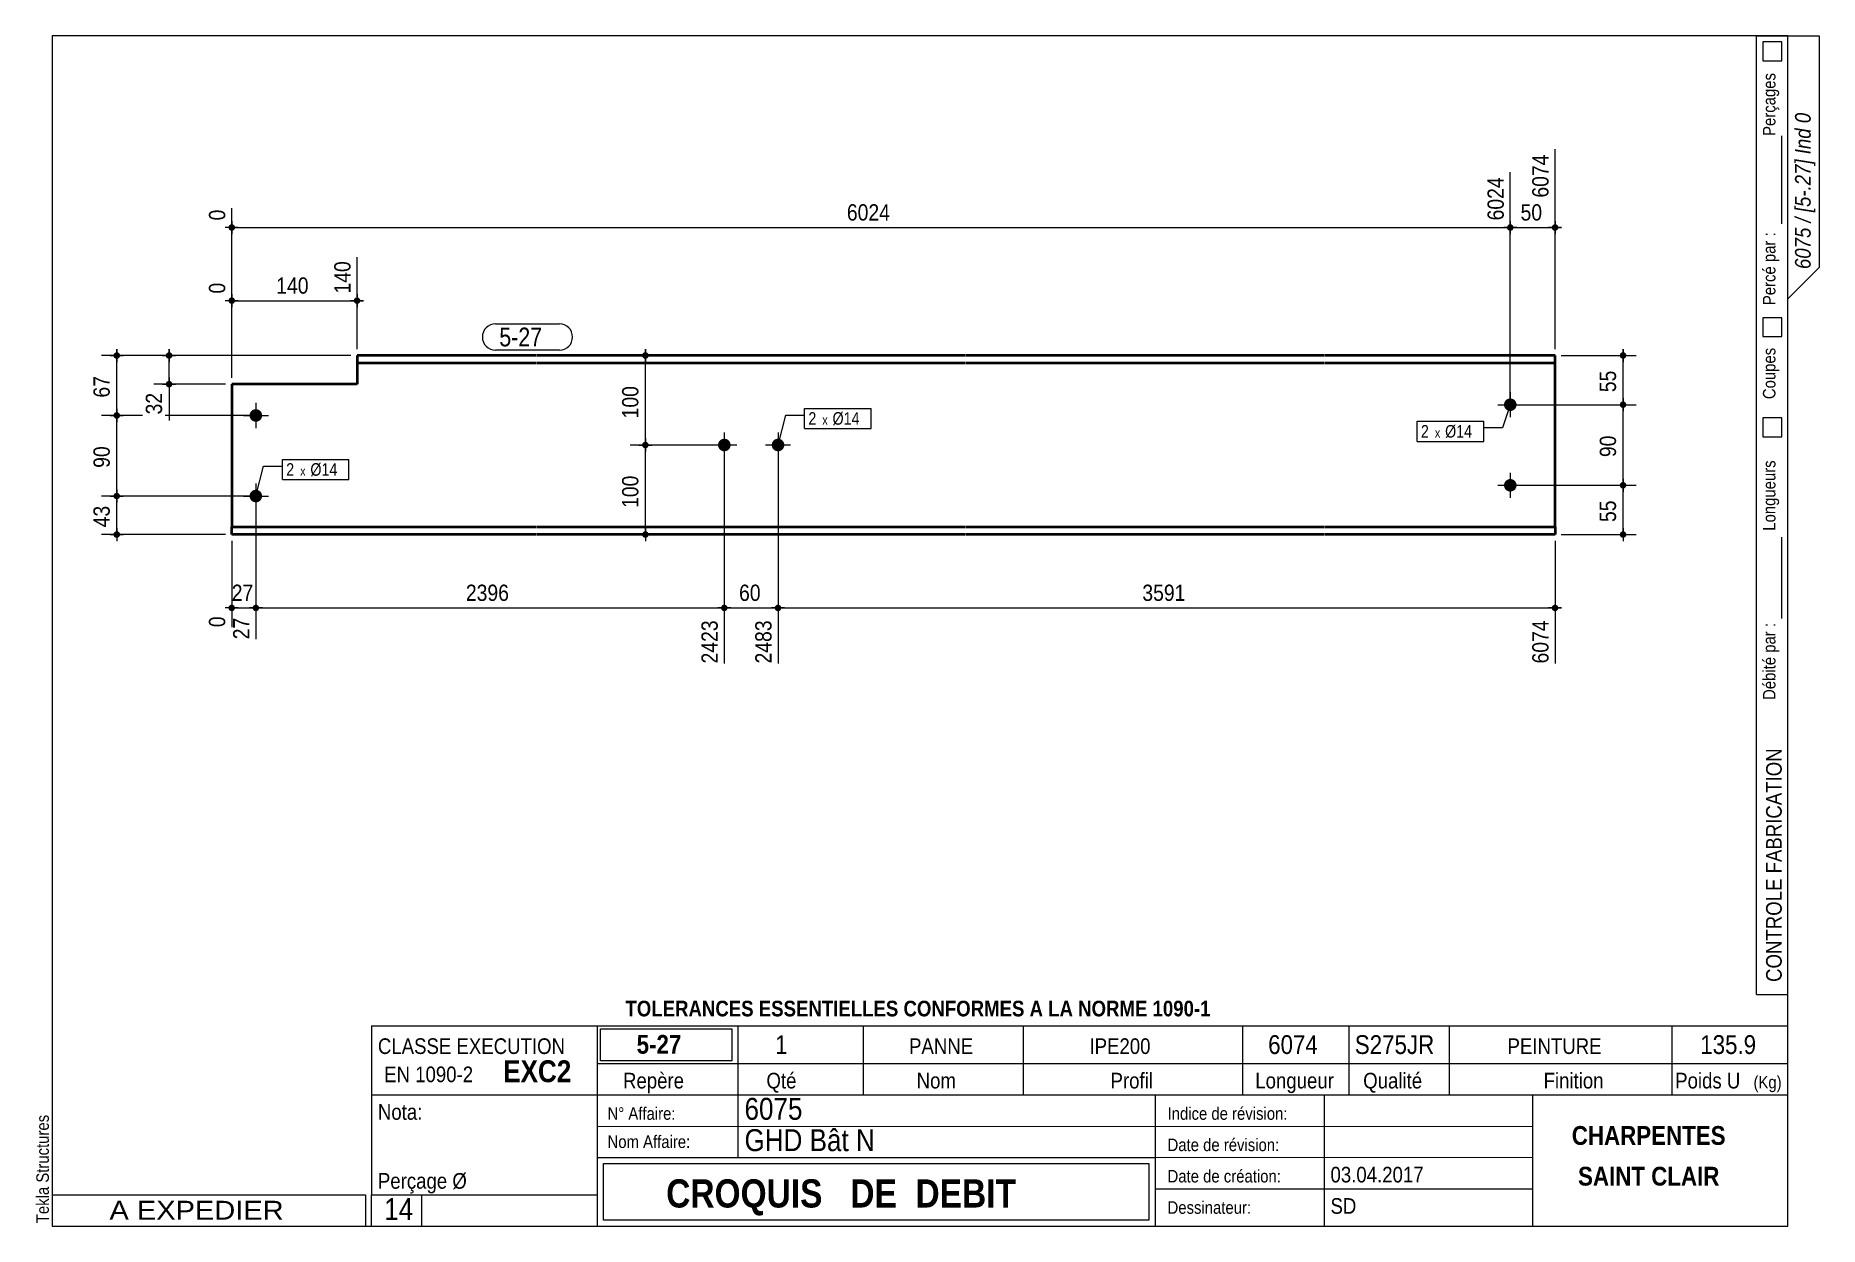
# Model space of a CAD drawing. Header units: millimetres. Extents: x 2 to 287, y 5 to 195.
import ezdxf

# ---------------------------------------------------------------- set-up
doc = ezdxf.new("R2010")
doc.units = ezdxf.units.MM
for name, color, linetype, lineweight in [('Autre type objet', 1, 'Continuous', 0), ('Boulon', 7, 'Continuous', 0), ('Cotation', 7, 'Continuous', 0), ('Désignation boulon', 3, 'Continuous', 0), ('Feuille dessin', 5, 'Continuous', 0), ('Piece', 2, 'Continuous', 0), ('Repère pièce', 3, 'Continuous', 0)]:
    doc.layers.add(name, color=color, linetype=linetype, lineweight=lineweight)
doc.styles.add('ARIAL', font='ARIAL.TTF')
doc.styles.add('ARIAL_BOLD', font='ARIALBD.TTF')
doc.styles.add('ARIAL_ITALIC', font='ARIALI.TTF')
doc.styles.add('ARIAL_NARROW', font='ARIAL.TTF')
doc.styles.add('COMIC_SANS_MS', font='COMIC.TTF')

# ---------------------------------------------------------------- blocks, each defined once
blk = doc.blocks.new('*A1')
at = {"layer": 'Boulon'}
for points in [[(112.3, 130.68), (112.32, 130.68), (112.35, 130.68), (112.37, 130.67), (112.4, 130.67), (112.42, 130.67), (112.44, 130.66), (112.47, 130.66), (112.49, 130.65), (112.52, 130.65), (112.54, 130.64), (112.56, 130.63), (112.59, 130.63), (112.61, 130.62), (112.63, 130.61), (112.66, 130.6), (112.68, 130.59), (112.7, 130.58), (112.72, 130.57), (112.75, 130.56), (112.77, 130.55), (112.79, 130.54), (112.81, 130.52), (112.83, 130.51), (112.85, 130.5), (112.87, 130.48), (112.89, 130.47), (112.91, 130.45), (112.93, 130.44), (112.95, 130.42), (112.96, 130.4), (112.98, 130.38), (113, 130.37), (113.01, 130.35), (113.03, 130.33), (113.05, 130.31), (113.06, 130.29), (113.08, 130.27), (113.09, 130.25), (113.11, 130.23), (113.12, 130.21), (113.13, 130.19), (113.14, 130.17), (113.16, 130.15), (113.17, 130.13), (113.18, 130.11), (113.19, 130.08), (113.2, 130.06), (113.21, 130.04), (113.22, 130.01), (113.22, 129.99), (113.23, 129.97), (113.24, 129.94), (113.24, 129.92), (113.25, 129.9), (113.25, 129.87), (113.26, 129.85), (113.26, 129.82), (113.27, 129.8), (113.27, 129.78), (113.27, 129.75), (113.27, 129.73), (113.27, 129.7), (113.27, 129.68), (113.27, 129.65), (113.27, 129.63), (113.27, 129.6), (113.27, 129.58), (113.27, 129.56), (113.26, 129.53), (113.26, 129.51), (113.25, 129.48), (113.25, 129.46), (113.24, 129.43), (113.24, 129.41), (113.23, 129.39), (113.22, 129.36), (113.22, 129.34), (113.21, 129.32), (113.2, 129.3), (113.19, 129.27), (113.18, 129.25), (113.17, 129.23), (113.16, 129.21), (113.14, 129.18), (113.13, 129.16), (113.12, 129.14), (113.11, 129.12), (113.09, 129.1), (113.08, 129.08), (113.06, 129.06), (113.05, 129.04), (113.03, 129.02), (113.01, 129.01), (113, 128.99), (112.98, 128.97), (112.96, 128.95), (112.95, 128.94), (112.93, 128.92), (112.91, 128.9), (112.89, 128.89), (112.87, 128.87), (112.85, 128.86), (112.83, 128.85), (112.81, 128.83), (112.79, 128.82), (112.77, 128.81), (112.75, 128.8), (112.72, 128.78), (112.7, 128.77), (112.68, 128.76), (112.66, 128.75), (112.63, 128.74), (112.61, 128.74), (112.59, 128.73), (112.56, 128.72), (112.54, 128.71), (112.52, 128.71), (112.49, 128.7), (112.47, 128.7), (112.44, 128.69), (112.42, 128.69), (112.4, 128.69), (112.37, 128.68), (112.35, 128.68), (112.32, 128.68), (112.3, 128.68), (112.27, 128.68), (112.25, 128.68), (112.22, 128.68), (112.2, 128.68), (112.18, 128.68), (112.15, 128.69), (112.13, 128.69), (112.1, 128.69), (112.08, 128.7), (112.05, 128.7), (112.03, 128.71), (112.01, 128.71), (111.98, 128.72), (111.96, 128.73), (111.94, 128.74), (111.91, 128.74), (111.89, 128.75), (111.87, 128.76), (111.85, 128.77), (111.82, 128.78), (111.8, 128.8), (111.78, 128.81), (111.76, 128.82), (111.74, 128.83), (111.72, 128.85), (111.7, 128.86), (111.68, 128.87), (111.66, 128.89), (111.64, 128.9), (111.62, 128.92), (111.6, 128.94), (111.58, 128.95), (111.57, 128.97), (111.55, 128.99), (111.53, 129.01), (111.52, 129.02), (111.5, 129.04), (111.49, 129.06), (111.47, 129.08), (111.46, 129.1), (111.44, 129.12), (111.43, 129.14), (111.42, 129.16), (111.4, 129.18), (111.39, 129.21), (111.38, 129.23), (111.37, 129.25), (111.36, 129.27), (111.35, 129.3), (111.34, 129.32), (111.33, 129.34), (111.32, 129.36), (111.32, 129.39), (111.31, 129.41), (111.3, 129.43), (111.3, 129.46), (111.29, 129.48), (111.29, 129.51), (111.28, 129.53), (111.28, 129.56), (111.28, 129.58), (111.28, 129.6), (111.27, 129.63), (111.27, 129.65), (111.27, 129.68), (111.27, 129.7), (111.27, 129.73), (111.28, 129.75), (111.28, 129.78), (111.28, 129.8), (111.28, 129.82), (111.29, 129.85), (111.29, 129.87), (111.3, 129.9), (111.3, 129.92), (111.31, 129.94), (111.32, 129.97), (111.32, 129.99), (111.33, 130.01), (111.34, 130.04), (111.35, 130.06), (111.36, 130.08), (111.37, 130.11), (111.38, 130.13), (111.39, 130.15), (111.4, 130.17), (111.42, 130.19), (111.43, 130.21), (111.44, 130.23), (111.46, 130.25), (111.47, 130.27), (111.49, 130.29), (111.5, 130.31), (111.52, 130.33), (111.53, 130.35), (111.55, 130.37), (111.57, 130.38), (111.58, 130.4), (111.6, 130.42), (111.62, 130.44), (111.64, 130.45), (111.66, 130.47), (111.68, 130.48), (111.7, 130.5), (111.72, 130.51), (111.74, 130.52), (111.76, 130.54), (111.78, 130.55), (111.8, 130.56), (111.82, 130.57), (111.85, 130.58), (111.87, 130.59), (111.89, 130.6), (111.91, 130.61), (111.94, 130.62), (111.96, 130.63), (111.98, 130.63), (112.01, 130.64), (112.03, 130.65), (112.05, 130.65), (112.08, 130.66), (112.1, 130.66), (112.13, 130.67), (112.15, 130.67), (112.18, 130.67), (112.2, 130.68), (112.22, 130.68), (112.25, 130.68), (112.27, 130.68)], [(120.87, 130.68), (120.89, 130.68), (120.92, 130.68), (120.94, 130.67), (120.97, 130.67), (120.99, 130.67), (121.02, 130.66), (121.04, 130.66), (121.06, 130.65), (121.09, 130.65), (121.11, 130.64), (121.14, 130.63), (121.16, 130.63), (121.18, 130.62), (121.21, 130.61), (121.23, 130.6), (121.25, 130.59), (121.27, 130.58), (121.29, 130.57), (121.32, 130.56), (121.34, 130.55), (121.36, 130.54), (121.38, 130.52), (121.4, 130.51), (121.42, 130.5), (121.44, 130.48), (121.46, 130.47), (121.48, 130.45), (121.5, 130.44), (121.52, 130.42), (121.53, 130.4), (121.55, 130.38), (121.57, 130.37), (121.59, 130.35), (121.6, 130.33), (121.62, 130.31), (121.63, 130.29), (121.65, 130.27), (121.66, 130.25), (121.68, 130.23), (121.69, 130.21), (121.7, 130.19), (121.72, 130.17), (121.73, 130.15), (121.74, 130.13), (121.75, 130.11), (121.76, 130.08), (121.77, 130.06), (121.78, 130.04), (121.79, 130.01), (121.79, 129.99), (121.8, 129.97), (121.81, 129.94), (121.82, 129.92), (121.82, 129.9), (121.83, 129.87), (121.83, 129.85), (121.83, 129.82), (121.84, 129.8), (121.84, 129.78), (121.84, 129.75), (121.84, 129.73), (121.84, 129.7), (121.85, 129.68), (121.84, 129.65), (121.84, 129.63), (121.84, 129.6), (121.84, 129.58), (121.84, 129.56), (121.83, 129.53), (121.83, 129.51), (121.83, 129.48), (121.82, 129.46), (121.82, 129.43), (121.81, 129.41), (121.8, 129.39), (121.79, 129.36), (121.79, 129.34), (121.78, 129.32), (121.77, 129.3), (121.76, 129.27), (121.75, 129.25), (121.74, 129.23), (121.73, 129.21), (121.72, 129.18), (121.7, 129.16), (121.69, 129.14), (121.68, 129.12), (121.66, 129.1), (121.65, 129.08), (121.63, 129.06), (121.62, 129.04), (121.6, 129.02), (121.59, 129.01), (121.57, 128.99), (121.55, 128.97), (121.53, 128.95), (121.52, 128.94), (121.5, 128.92), (121.48, 128.9), (121.46, 128.89), (121.44, 128.87), (121.42, 128.86), (121.4, 128.85), (121.38, 128.83), (121.36, 128.82), (121.34, 128.81), (121.32, 128.8), (121.29, 128.78), (121.27, 128.77), (121.25, 128.76), (121.23, 128.75), (121.21, 128.74), (121.18, 128.74), (121.16, 128.73), (121.14, 128.72), (121.11, 128.71), (121.09, 128.71), (121.06, 128.7), (121.04, 128.7), (121.02, 128.69), (120.99, 128.69), (120.97, 128.69), (120.94, 128.68), (120.92, 128.68), (120.89, 128.68), (120.87, 128.68), (120.85, 128.68), (120.82, 128.68), (120.8, 128.68), (120.77, 128.68), (120.75, 128.68), (120.72, 128.69), (120.7, 128.69), (120.67, 128.69), (120.65, 128.7), (120.63, 128.7), (120.6, 128.71), (120.58, 128.71), (120.55, 128.72), (120.53, 128.73), (120.51, 128.74), (120.49, 128.74), (120.46, 128.75), (120.44, 128.76), (120.42, 128.77), (120.4, 128.78), (120.37, 128.8), (120.35, 128.81), (120.33, 128.82), (120.31, 128.83), (120.29, 128.85), (120.27, 128.86), (120.25, 128.87), (120.23, 128.89), (120.21, 128.9), (120.19, 128.92), (120.17, 128.94), (120.16, 128.95), (120.14, 128.97), (120.12, 128.99), (120.1, 129.01), (120.09, 129.02), (120.07, 129.04), (120.06, 129.06), (120.04, 129.08), (120.03, 129.1), (120.01, 129.12), (120, 129.14), (119.99, 129.16), (119.98, 129.18), (119.96, 129.21), (119.95, 129.23), (119.94, 129.25), (119.93, 129.27), (119.92, 129.3), (119.91, 129.32), (119.9, 129.34), (119.9, 129.36), (119.89, 129.39), (119.88, 129.41), (119.88, 129.43), (119.87, 129.46), (119.86, 129.48), (119.86, 129.51), (119.86, 129.53), (119.85, 129.56), (119.85, 129.58), (119.85, 129.6), (119.85, 129.63), (119.85, 129.65), (119.85, 129.68), (119.85, 129.7), (119.85, 129.73), (119.85, 129.75), (119.85, 129.78), (119.85, 129.8), (119.86, 129.82), (119.86, 129.85), (119.86, 129.87), (119.87, 129.9), (119.88, 129.92), (119.88, 129.94), (119.89, 129.97), (119.9, 129.99), (119.9, 130.01), (119.91, 130.04), (119.92, 130.06), (119.93, 130.08), (119.94, 130.11), (119.95, 130.13), (119.96, 130.15), (119.98, 130.17), (119.99, 130.19), (120, 130.21), (120.01, 130.23), (120.03, 130.25), (120.04, 130.27), (120.06, 130.29), (120.07, 130.31), (120.09, 130.33), (120.1, 130.35), (120.12, 130.37), (120.14, 130.38), (120.16, 130.4), (120.17, 130.42), (120.19, 130.44), (120.21, 130.45), (120.23, 130.47), (120.25, 130.48), (120.27, 130.5), (120.29, 130.51), (120.31, 130.52), (120.33, 130.54), (120.35, 130.55), (120.37, 130.56), (120.4, 130.57), (120.42, 130.58), (120.44, 130.59), (120.46, 130.6), (120.49, 130.61), (120.51, 130.62), (120.53, 130.63), (120.55, 130.63), (120.58, 130.64), (120.6, 130.65), (120.63, 130.65), (120.65, 130.66), (120.67, 130.66), (120.7, 130.67), (120.72, 130.67), (120.75, 130.67), (120.77, 130.68), (120.8, 130.68), (120.82, 130.68), (120.85, 130.68)]]:
    blk.add_hatch(color=256, dxfattribs=at).paths.add_polyline_path(points, flags=17)
at = {"layer": 'Boulon', "linetype": 'Continuous', "lineweight": 0}
for p, q in [((112.27, 131.68), (112.27, 127.68)), ((120.85, 131.68), (120.85, 127.68)), ((114.27, 129.68), (110.27, 129.68)), ((122.85, 129.68), (118.85, 129.68))]:
    blk.add_line(p, q, dxfattribs=at)
blk = doc.blocks.new('*A2')
at = {"layer": 'Boulon'}
for points in [[(236.69, 136.13), (236.69, 136.16), (236.69, 136.18), (236.69, 136.21), (236.7, 136.23), (236.7, 136.25), (236.7, 136.28), (236.71, 136.3), (236.71, 136.33), (236.72, 136.35), (236.72, 136.37), (236.73, 136.4), (236.74, 136.42), (236.75, 136.44), (236.76, 136.47), (236.76, 136.49), (236.77, 136.51), (236.78, 136.54), (236.79, 136.56), (236.81, 136.58), (236.82, 136.6), (236.83, 136.62), (236.84, 136.64), (236.86, 136.66), (236.87, 136.68), (236.88, 136.7), (236.9, 136.72), (236.92, 136.74), (236.93, 136.76), (236.95, 136.78), (236.96, 136.8), (236.98, 136.81), (237, 136.83), (237.02, 136.85), (237.03, 136.87), (237.05, 136.88), (237.07, 136.9), (237.09, 136.91), (237.11, 136.93), (237.13, 136.94), (237.15, 136.95), (237.17, 136.97), (237.2, 136.98), (237.22, 136.99), (237.24, 137), (237.26, 137.01), (237.28, 137.02), (237.31, 137.03), (237.33, 137.04), (237.35, 137.05), (237.37, 137.06), (237.4, 137.06), (237.42, 137.07), (237.45, 137.08), (237.47, 137.08), (237.49, 137.09), (237.52, 137.09), (237.54, 137.1), (237.57, 137.1), (237.59, 137.1), (237.61, 137.11), (237.64, 137.11), (237.66, 137.11), (237.69, 137.11), (237.71, 137.11), (237.74, 137.11), (237.76, 137.11), (237.79, 137.1), (237.81, 137.1), (237.83, 137.1), (237.86, 137.09), (237.88, 137.09), (237.91, 137.08), (237.93, 137.08), (237.95, 137.07), (237.98, 137.06), (238, 137.06), (238.02, 137.05), (238.05, 137.04), (238.07, 137.03), (238.09, 137.02), (238.12, 137.01), (238.14, 137), (238.16, 136.99), (238.18, 136.98), (238.2, 136.97), (238.22, 136.95), (238.24, 136.94), (238.26, 136.93), (238.28, 136.91), (238.3, 136.9), (238.32, 136.88), (238.34, 136.87), (238.36, 136.85), (238.38, 136.83), (238.4, 136.81), (238.41, 136.8), (238.43, 136.78), (238.45, 136.76), (238.46, 136.74), (238.48, 136.72), (238.49, 136.7), (238.51, 136.68), (238.52, 136.66), (238.53, 136.64), (238.55, 136.62), (238.56, 136.6), (238.57, 136.58), (238.58, 136.56), (238.59, 136.54), (238.6, 136.51), (238.61, 136.49), (238.62, 136.47), (238.63, 136.44), (238.64, 136.42), (238.64, 136.4), (238.65, 136.37), (238.66, 136.35), (238.66, 136.33), (238.67, 136.3), (238.67, 136.28), (238.68, 136.25), (238.68, 136.23), (238.68, 136.21), (238.69, 136.18), (238.69, 136.16), (238.69, 136.13), (238.69, 136.11), (238.69, 136.08), (238.69, 136.06), (238.69, 136.03), (238.68, 136.01), (238.68, 135.99), (238.68, 135.96), (238.67, 135.94), (238.67, 135.91), (238.66, 135.89), (238.66, 135.86), (238.65, 135.84), (238.64, 135.82), (238.64, 135.79), (238.63, 135.77), (238.62, 135.75), (238.61, 135.73), (238.6, 135.7), (238.59, 135.68), (238.58, 135.66), (238.57, 135.64), (238.56, 135.61), (238.55, 135.59), (238.53, 135.57), (238.52, 135.55), (238.51, 135.53), (238.49, 135.51), (238.48, 135.49), (238.46, 135.47), (238.45, 135.45), (238.43, 135.44), (238.41, 135.42), (238.4, 135.4), (238.38, 135.38), (238.36, 135.37), (238.34, 135.35), (238.32, 135.33), (238.3, 135.32), (238.28, 135.3), (238.26, 135.29), (238.24, 135.28), (238.22, 135.26), (238.2, 135.25), (238.18, 135.24), (238.16, 135.23), (238.14, 135.21), (238.12, 135.2), (238.09, 135.19), (238.07, 135.18), (238.05, 135.17), (238.02, 135.17), (238, 135.16), (237.98, 135.15), (237.95, 135.14), (237.93, 135.14), (237.91, 135.13), (237.88, 135.13), (237.86, 135.12), (237.83, 135.12), (237.81, 135.12), (237.79, 135.11), (237.76, 135.11), (237.74, 135.11), (237.71, 135.11), (237.69, 135.11), (237.66, 135.11), (237.64, 135.11), (237.61, 135.11), (237.59, 135.11), (237.57, 135.12), (237.54, 135.12), (237.52, 135.12), (237.49, 135.13), (237.47, 135.13), (237.45, 135.14), (237.42, 135.14), (237.4, 135.15), (237.37, 135.16), (237.35, 135.17), (237.33, 135.17), (237.31, 135.18), (237.28, 135.19), (237.26, 135.2), (237.24, 135.21), (237.22, 135.23), (237.2, 135.24), (237.17, 135.25), (237.15, 135.26), (237.13, 135.28), (237.11, 135.29), (237.09, 135.3), (237.07, 135.32), (237.05, 135.33), (237.03, 135.35), (237.02, 135.37), (237, 135.38), (236.98, 135.4), (236.96, 135.42), (236.95, 135.44), (236.93, 135.45), (236.92, 135.47), (236.9, 135.49), (236.88, 135.51), (236.87, 135.53), (236.86, 135.55), (236.84, 135.57), (236.83, 135.59), (236.82, 135.61), (236.81, 135.64), (236.79, 135.66), (236.78, 135.68), (236.77, 135.7), (236.76, 135.73), (236.76, 135.75), (236.75, 135.77), (236.74, 135.79), (236.73, 135.82), (236.72, 135.84), (236.72, 135.86), (236.71, 135.89), (236.71, 135.91), (236.7, 135.94), (236.7, 135.96), (236.7, 135.99), (236.69, 136.01), (236.69, 136.03), (236.69, 136.06), (236.69, 136.08), (236.69, 136.11)], [(236.69, 123.28), (236.69, 123.3), (236.69, 123.32), (236.69, 123.35), (236.7, 123.37), (236.7, 123.4), (236.7, 123.42), (236.71, 123.45), (236.71, 123.47), (236.72, 123.49), (236.72, 123.52), (236.73, 123.54), (236.74, 123.56), (236.75, 123.59), (236.76, 123.61), (236.76, 123.63), (236.77, 123.66), (236.78, 123.68), (236.79, 123.7), (236.81, 123.72), (236.82, 123.74), (236.83, 123.76), (236.84, 123.79), (236.86, 123.81), (236.87, 123.83), (236.88, 123.85), (236.9, 123.87), (236.92, 123.89), (236.93, 123.9), (236.95, 123.92), (236.96, 123.94), (236.98, 123.96), (237, 123.97), (237.02, 123.99), (237.03, 124.01), (237.05, 124.02), (237.07, 124.04), (237.09, 124.05), (237.11, 124.07), (237.13, 124.08), (237.15, 124.1), (237.17, 124.11), (237.2, 124.12), (237.22, 124.13), (237.24, 124.14), (237.26, 124.15), (237.28, 124.16), (237.31, 124.17), (237.33, 124.18), (237.35, 124.19), (237.37, 124.2), (237.4, 124.21), (237.42, 124.21), (237.45, 124.22), (237.47, 124.23), (237.49, 124.23), (237.52, 124.24), (237.54, 124.24), (237.57, 124.24), (237.59, 124.25), (237.61, 124.25), (237.64, 124.25), (237.66, 124.25), (237.69, 124.25), (237.71, 124.25), (237.74, 124.25), (237.76, 124.25), (237.79, 124.25), (237.81, 124.24), (237.83, 124.24), (237.86, 124.24), (237.88, 124.23), (237.91, 124.23), (237.93, 124.22), (237.95, 124.21), (237.98, 124.21), (238, 124.2), (238.02, 124.19), (238.05, 124.18), (238.07, 124.17), (238.09, 124.16), (238.12, 124.15), (238.14, 124.14), (238.16, 124.13), (238.18, 124.12), (238.2, 124.11), (238.22, 124.1), (238.24, 124.08), (238.26, 124.07), (238.28, 124.05), (238.3, 124.04), (238.32, 124.02), (238.34, 124.01), (238.36, 123.99), (238.38, 123.97), (238.4, 123.96), (238.41, 123.94), (238.43, 123.92), (238.45, 123.9), (238.46, 123.89), (238.48, 123.87), (238.49, 123.85), (238.51, 123.83), (238.52, 123.81), (238.53, 123.79), (238.55, 123.76), (238.56, 123.74), (238.57, 123.72), (238.58, 123.7), (238.59, 123.68), (238.6, 123.66), (238.61, 123.63), (238.62, 123.61), (238.63, 123.59), (238.64, 123.56), (238.64, 123.54), (238.65, 123.52), (238.66, 123.49), (238.66, 123.47), (238.67, 123.45), (238.67, 123.42), (238.68, 123.4), (238.68, 123.37), (238.68, 123.35), (238.69, 123.32), (238.69, 123.3), (238.69, 123.28), (238.69, 123.25), (238.69, 123.23), (238.69, 123.2), (238.69, 123.18), (238.68, 123.15), (238.68, 123.13), (238.68, 123.1), (238.67, 123.08), (238.67, 123.06), (238.66, 123.03), (238.66, 123.01), (238.65, 122.98), (238.64, 122.96), (238.64, 122.94), (238.63, 122.91), (238.62, 122.89), (238.61, 122.87), (238.6, 122.85), (238.59, 122.82), (238.58, 122.8), (238.57, 122.78), (238.56, 122.76), (238.55, 122.74), (238.53, 122.72), (238.52, 122.7), (238.51, 122.67), (238.49, 122.65), (238.48, 122.64), (238.46, 122.62), (238.45, 122.6), (238.43, 122.58), (238.41, 122.56), (238.4, 122.54), (238.38, 122.53), (238.36, 122.51), (238.34, 122.49), (238.32, 122.48), (238.3, 122.46), (238.28, 122.45), (238.26, 122.43), (238.24, 122.42), (238.22, 122.41), (238.2, 122.39), (238.18, 122.38), (238.16, 122.37), (238.14, 122.36), (238.12, 122.35), (238.09, 122.34), (238.07, 122.33), (238.05, 122.32), (238.02, 122.31), (238, 122.3), (237.98, 122.29), (237.95, 122.29), (237.93, 122.28), (237.91, 122.27), (237.88, 122.27), (237.86, 122.27), (237.83, 122.26), (237.81, 122.26), (237.79, 122.26), (237.76, 122.25), (237.74, 122.25), (237.71, 122.25), (237.69, 122.25), (237.66, 122.25), (237.64, 122.25), (237.61, 122.25), (237.59, 122.26), (237.57, 122.26), (237.54, 122.26), (237.52, 122.27), (237.49, 122.27), (237.47, 122.27), (237.45, 122.28), (237.42, 122.29), (237.4, 122.29), (237.37, 122.3), (237.35, 122.31), (237.33, 122.32), (237.31, 122.33), (237.28, 122.34), (237.26, 122.35), (237.24, 122.36), (237.22, 122.37), (237.2, 122.38), (237.17, 122.39), (237.15, 122.41), (237.13, 122.42), (237.11, 122.43), (237.09, 122.45), (237.07, 122.46), (237.05, 122.48), (237.03, 122.49), (237.02, 122.51), (237, 122.53), (236.98, 122.54), (236.96, 122.56), (236.95, 122.58), (236.93, 122.6), (236.92, 122.62), (236.9, 122.64), (236.88, 122.65), (236.87, 122.67), (236.86, 122.7), (236.84, 122.72), (236.83, 122.74), (236.82, 122.76), (236.81, 122.78), (236.79, 122.8), (236.78, 122.82), (236.77, 122.85), (236.76, 122.87), (236.76, 122.89), (236.75, 122.91), (236.74, 122.94), (236.73, 122.96), (236.72, 122.98), (236.72, 123.01), (236.71, 123.03), (236.71, 123.06), (236.7, 123.08), (236.7, 123.1), (236.7, 123.13), (236.69, 123.15), (236.69, 123.18), (236.69, 123.2), (236.69, 123.23), (236.69, 123.25)]]:
    blk.add_hatch(color=256, dxfattribs=at).paths.add_polyline_path(points, flags=17)
at = {"layer": 'Boulon', "linetype": 'Continuous', "lineweight": 0}
for p, q in [((237.69, 138.11), (237.69, 134.11)), ((235.69, 136.11), (239.69, 136.11)), ((237.69, 125.25), (237.69, 121.25)), ((235.69, 123.25), (239.69, 123.25))]:
    blk.add_line(p, q, dxfattribs=at)
blk = doc.blocks.new('*A3')
at = {"layer": 'Boulon'}
for points in [[(36.53, 134.42), (36.53, 134.44), (36.53, 134.47), (36.53, 134.49), (36.53, 134.52), (36.54, 134.54), (36.54, 134.56), (36.55, 134.59), (36.55, 134.61), (36.56, 134.64), (36.56, 134.66), (36.57, 134.68), (36.58, 134.71), (36.59, 134.73), (36.59, 134.75), (36.6, 134.78), (36.61, 134.8), (36.62, 134.82), (36.63, 134.84), (36.65, 134.86), (36.66, 134.89), (36.67, 134.91), (36.68, 134.93), (36.7, 134.95), (36.71, 134.97), (36.72, 134.99), (36.74, 135.01), (36.75, 135.03), (36.77, 135.05), (36.79, 135.06), (36.8, 135.08), (36.82, 135.1), (36.84, 135.12), (36.86, 135.13), (36.87, 135.15), (36.89, 135.17), (36.91, 135.18), (36.93, 135.2), (36.95, 135.21), (36.97, 135.22), (36.99, 135.24), (37.01, 135.25), (37.03, 135.26), (37.06, 135.27), (37.08, 135.29), (37.1, 135.3), (37.12, 135.31), (37.14, 135.32), (37.17, 135.33), (37.19, 135.33), (37.21, 135.34), (37.24, 135.35), (37.26, 135.36), (37.28, 135.36), (37.31, 135.37), (37.33, 135.37), (37.36, 135.38), (37.38, 135.38), (37.4, 135.39), (37.43, 135.39), (37.45, 135.39), (37.48, 135.39), (37.5, 135.39), (37.53, 135.39), (37.55, 135.39), (37.58, 135.39), (37.6, 135.39), (37.63, 135.39), (37.65, 135.39), (37.67, 135.38), (37.7, 135.38), (37.72, 135.37), (37.75, 135.37), (37.77, 135.36), (37.79, 135.36), (37.82, 135.35), (37.84, 135.34), (37.86, 135.33), (37.89, 135.33), (37.91, 135.32), (37.93, 135.31), (37.95, 135.3), (37.98, 135.29), (38, 135.27), (38.02, 135.26), (38.04, 135.25), (38.06, 135.24), (38.08, 135.22), (38.1, 135.21), (38.12, 135.2), (38.14, 135.18), (38.16, 135.17), (38.18, 135.15), (38.2, 135.13), (38.22, 135.12), (38.23, 135.1), (38.25, 135.08), (38.27, 135.06), (38.28, 135.05), (38.3, 135.03), (38.32, 135.01), (38.33, 134.99), (38.34, 134.97), (38.36, 134.95), (38.37, 134.93), (38.38, 134.91), (38.4, 134.89), (38.41, 134.86), (38.42, 134.84), (38.43, 134.82), (38.44, 134.8), (38.45, 134.78), (38.46, 134.75), (38.47, 134.73), (38.48, 134.71), (38.48, 134.68), (38.49, 134.66), (38.5, 134.64), (38.5, 134.61), (38.51, 134.59), (38.51, 134.56), (38.52, 134.54), (38.52, 134.52), (38.52, 134.49), (38.52, 134.47), (38.53, 134.44), (38.53, 134.42), (38.53, 134.39), (38.53, 134.37), (38.53, 134.34), (38.52, 134.32), (38.52, 134.29), (38.52, 134.27), (38.52, 134.25), (38.51, 134.22), (38.51, 134.2), (38.5, 134.17), (38.5, 134.15), (38.49, 134.13), (38.48, 134.1), (38.48, 134.08), (38.47, 134.06), (38.46, 134.03), (38.45, 134.01), (38.44, 133.99), (38.43, 133.97), (38.42, 133.94), (38.41, 133.92), (38.4, 133.9), (38.38, 133.88), (38.37, 133.86), (38.36, 133.84), (38.34, 133.82), (38.33, 133.8), (38.32, 133.78), (38.3, 133.76), (38.28, 133.74), (38.27, 133.72), (38.25, 133.7), (38.23, 133.69), (38.22, 133.67), (38.2, 133.65), (38.18, 133.64), (38.16, 133.62), (38.14, 133.6), (38.12, 133.59), (38.1, 133.58), (38.08, 133.56), (38.06, 133.55), (38.04, 133.53), (38.02, 133.52), (38, 133.51), (37.98, 133.5), (37.95, 133.49), (37.93, 133.48), (37.91, 133.47), (37.89, 133.46), (37.86, 133.45), (37.84, 133.44), (37.82, 133.44), (37.79, 133.43), (37.77, 133.42), (37.75, 133.42), (37.72, 133.41), (37.7, 133.41), (37.67, 133.4), (37.65, 133.4), (37.63, 133.4), (37.6, 133.4), (37.58, 133.39), (37.55, 133.39), (37.53, 133.39), (37.5, 133.39), (37.48, 133.39), (37.45, 133.4), (37.43, 133.4), (37.4, 133.4), (37.38, 133.4), (37.36, 133.41), (37.33, 133.41), (37.31, 133.42), (37.28, 133.42), (37.26, 133.43), (37.24, 133.44), (37.21, 133.44), (37.19, 133.45), (37.17, 133.46), (37.14, 133.47), (37.12, 133.48), (37.1, 133.49), (37.08, 133.5), (37.06, 133.51), (37.03, 133.52), (37.01, 133.53), (36.99, 133.55), (36.97, 133.56), (36.95, 133.58), (36.93, 133.59), (36.91, 133.6), (36.89, 133.62), (36.87, 133.64), (36.86, 133.65), (36.84, 133.67), (36.82, 133.69), (36.8, 133.7), (36.79, 133.72), (36.77, 133.74), (36.75, 133.76), (36.74, 133.78), (36.72, 133.8), (36.71, 133.82), (36.7, 133.84), (36.68, 133.86), (36.67, 133.88), (36.66, 133.9), (36.65, 133.92), (36.63, 133.94), (36.62, 133.97), (36.61, 133.99), (36.6, 134.01), (36.59, 134.03), (36.59, 134.06), (36.58, 134.08), (36.57, 134.1), (36.56, 134.13), (36.56, 134.15), (36.55, 134.17), (36.55, 134.2), (36.54, 134.22), (36.54, 134.25), (36.53, 134.27), (36.53, 134.29), (36.53, 134.32), (36.53, 134.34), (36.53, 134.37), (36.53, 134.39)], [(36.53, 121.56), (36.53, 121.58), (36.53, 121.61), (36.53, 121.63), (36.53, 121.66), (36.54, 121.68), (36.54, 121.71), (36.55, 121.73), (36.55, 121.75), (36.56, 121.78), (36.56, 121.8), (36.57, 121.83), (36.58, 121.85), (36.59, 121.87), (36.59, 121.9), (36.6, 121.92), (36.61, 121.94), (36.62, 121.96), (36.63, 121.99), (36.65, 122.01), (36.66, 122.03), (36.67, 122.05), (36.68, 122.07), (36.7, 122.09), (36.71, 122.11), (36.72, 122.13), (36.74, 122.15), (36.75, 122.17), (36.77, 122.19), (36.79, 122.21), (36.8, 122.23), (36.82, 122.24), (36.84, 122.26), (36.86, 122.28), (36.87, 122.29), (36.89, 122.31), (36.91, 122.32), (36.93, 122.34), (36.95, 122.35), (36.97, 122.37), (36.99, 122.38), (37.01, 122.39), (37.03, 122.41), (37.06, 122.42), (37.08, 122.43), (37.1, 122.44), (37.12, 122.45), (37.14, 122.46), (37.17, 122.47), (37.19, 122.48), (37.21, 122.49), (37.24, 122.49), (37.26, 122.5), (37.28, 122.51), (37.31, 122.51), (37.33, 122.52), (37.36, 122.52), (37.38, 122.52), (37.4, 122.53), (37.43, 122.53), (37.45, 122.53), (37.48, 122.53), (37.5, 122.54), (37.53, 122.54), (37.55, 122.54), (37.58, 122.53), (37.6, 122.53), (37.63, 122.53), (37.65, 122.53), (37.67, 122.52), (37.7, 122.52), (37.72, 122.52), (37.75, 122.51), (37.77, 122.51), (37.79, 122.5), (37.82, 122.49), (37.84, 122.49), (37.86, 122.48), (37.89, 122.47), (37.91, 122.46), (37.93, 122.45), (37.95, 122.44), (37.98, 122.43), (38, 122.42), (38.02, 122.41), (38.04, 122.39), (38.06, 122.38), (38.08, 122.37), (38.1, 122.35), (38.12, 122.34), (38.14, 122.32), (38.16, 122.31), (38.18, 122.29), (38.2, 122.28), (38.22, 122.26), (38.23, 122.24), (38.25, 122.23), (38.27, 122.21), (38.28, 122.19), (38.3, 122.17), (38.32, 122.15), (38.33, 122.13), (38.34, 122.11), (38.36, 122.09), (38.37, 122.07), (38.38, 122.05), (38.4, 122.03), (38.41, 122.01), (38.42, 121.99), (38.43, 121.96), (38.44, 121.94), (38.45, 121.92), (38.46, 121.9), (38.47, 121.87), (38.48, 121.85), (38.48, 121.83), (38.49, 121.8), (38.5, 121.78), (38.5, 121.75), (38.51, 121.73), (38.51, 121.71), (38.52, 121.68), (38.52, 121.66), (38.52, 121.63), (38.52, 121.61), (38.53, 121.58), (38.53, 121.56), (38.53, 121.54), (38.53, 121.51), (38.53, 121.49), (38.52, 121.46), (38.52, 121.44), (38.52, 121.41), (38.52, 121.39), (38.51, 121.36), (38.51, 121.34), (38.5, 121.32), (38.5, 121.29), (38.49, 121.27), (38.48, 121.25), (38.48, 121.22), (38.47, 121.2), (38.46, 121.18), (38.45, 121.15), (38.44, 121.13), (38.43, 121.11), (38.42, 121.09), (38.41, 121.06), (38.4, 121.04), (38.38, 121.02), (38.37, 121), (38.36, 120.98), (38.34, 120.96), (38.33, 120.94), (38.32, 120.92), (38.3, 120.9), (38.28, 120.88), (38.27, 120.86), (38.25, 120.85), (38.23, 120.83), (38.22, 120.81), (38.2, 120.79), (38.18, 120.78), (38.16, 120.76), (38.14, 120.75), (38.12, 120.73), (38.1, 120.72), (38.08, 120.7), (38.06, 120.69), (38.04, 120.68), (38.02, 120.67), (38, 120.65), (37.98, 120.64), (37.95, 120.63), (37.93, 120.62), (37.91, 120.61), (37.89, 120.6), (37.86, 120.59), (37.84, 120.59), (37.82, 120.58), (37.79, 120.57), (37.77, 120.57), (37.75, 120.56), (37.72, 120.55), (37.7, 120.55), (37.67, 120.55), (37.65, 120.54), (37.63, 120.54), (37.6, 120.54), (37.58, 120.54), (37.55, 120.54), (37.53, 120.54), (37.5, 120.54), (37.48, 120.54), (37.45, 120.54), (37.43, 120.54), (37.4, 120.54), (37.38, 120.55), (37.36, 120.55), (37.33, 120.55), (37.31, 120.56), (37.28, 120.57), (37.26, 120.57), (37.24, 120.58), (37.21, 120.59), (37.19, 120.59), (37.17, 120.6), (37.14, 120.61), (37.12, 120.62), (37.1, 120.63), (37.08, 120.64), (37.06, 120.65), (37.03, 120.67), (37.01, 120.68), (36.99, 120.69), (36.97, 120.7), (36.95, 120.72), (36.93, 120.73), (36.91, 120.75), (36.89, 120.76), (36.87, 120.78), (36.86, 120.79), (36.84, 120.81), (36.82, 120.83), (36.8, 120.85), (36.79, 120.86), (36.77, 120.88), (36.75, 120.9), (36.74, 120.92), (36.72, 120.94), (36.71, 120.96), (36.7, 120.98), (36.68, 121), (36.67, 121.02), (36.66, 121.04), (36.65, 121.06), (36.63, 121.09), (36.62, 121.11), (36.61, 121.13), (36.6, 121.15), (36.59, 121.18), (36.59, 121.2), (36.58, 121.22), (36.57, 121.25), (36.56, 121.27), (36.56, 121.29), (36.55, 121.32), (36.55, 121.34), (36.54, 121.36), (36.54, 121.39), (36.53, 121.41), (36.53, 121.44), (36.53, 121.46), (36.53, 121.49), (36.53, 121.51), (36.53, 121.54)]]:
    blk.add_hatch(color=256, dxfattribs=at).paths.add_polyline_path(points, flags=17)
at = {"layer": 'Boulon', "linetype": 'Continuous', "lineweight": 0}
for p, q in [((35.53, 134.39), (39.53, 134.39)), ((37.53, 136.39), (37.53, 132.39)), ((37.53, 123.54), (37.53, 119.54)), ((35.53, 121.54), (39.53, 121.54))]:
    blk.add_line(p, q, dxfattribs=at)
blk = doc.blocks.new('*A4')
at = {"layer": 'Piece', "color": 2, "linetype": 'Continuous', "lineweight": 40}
for p, q in [((82.245192, 143.964054), (53.673764, 143.964054)), ((53.673764, 143.964054), (53.673764, 139.392625)), ((82.245192, 142.749768), (53.673764, 142.749768)), ((150.773764, 143.964054), (82.345192, 143.964054)), ((150.773764, 142.749768), (82.345192, 142.749768)), ((208.016621, 143.964054), (150.873764, 143.964054)), ((208.016621, 142.749768), (150.873764, 142.749768)), ((244.830729, 143.964054), (208.116621, 143.964054)), ((244.830729, 142.749768), (208.116621, 142.749768)), ((244.830729, 116.606911), (244.830729, 143.964054)), ((53.673764, 139.392625), (33.68, 139.392625)), ((33.68, 139.392625), (33.68, 116.606911)), ((33.68, 115.392625), (33.68, 116.606911)), ((33.68, 116.606911), (82.245192, 116.606911)), ((82.245192, 115.392625), (33.68, 115.392625)), ((82.345192, 116.606911), (150.773764, 116.606911)), ((150.773764, 115.392625), (82.345192, 115.392625)), ((150.873764, 116.606911), (208.016621, 116.606911)), ((208.016621, 115.392625), (150.873764, 115.392625)), ((208.116621, 116.606911), (244.830729, 116.606911)), ((244.830729, 115.392625), (208.116621, 115.392625)), ((244.830729, 116.606911), (244.830729, 115.392625))]:
    blk.add_line(p, q, dxfattribs=at)
blk = doc.blocks.new('*A5')
at = {"layer": 'Feuille dessin', "linetype": 'Continuous', "lineweight": 0}
for p, q in [((282, 195), (5, 195)), ((5, 195), (5, 5)), ((282, 5), (282, 195)), ((5, 5), (282, 5))]:
    blk.add_line(p, q, dxfattribs=at)
at = {"layer": 'Feuille dessin', "style": 'ARIAL', "width": 0.85}
blk.add_text('Tekla Structures', height=2, rotation=90, dxfattribs=at).set_placement((4.5, 5.5))
blk = doc.blocks.new('*A6')
at = {"layer": 'Autre type objet', "linetype": 'Continuous', "lineweight": 0}
for p, q in [((277, 42), (277, 195)), ((277, 195), (287, 195)), ((278, 194), (278, 191)), ((281, 194), (278, 194)), ((281, 191), (281, 194)), ((282, 42), (282, 195)), ((287, 195), (287, 158)), ((278, 191), (281, 191)), ((281, 165), (281, 179)), ((287, 158), (282, 153)), ((278, 150), (278, 147)), ((281, 150), (278, 150)), ((281, 147), (281, 150)), ((278, 147), (281, 147)), ((278, 134), (278, 131)), ((281, 134), (278, 134)), ((281, 131), (281, 134)), ((278, 131), (281, 131)), ((281, 102), (281, 115)), ((277, 42), (282, 42))]:
    blk.add_line(p, q, dxfattribs=at)
at = {"layer": 'Autre type objet', "width": 0.85}
for s, height, style, p in [('Perçages', 2, 'ARIAL', (280, 179)), ('6075 / [5-.27] Ind 0', 2.5, 'ARIAL_ITALIC', (285.619109, 157.760245)), ('Percé par :', 2, 'ARIAL', (280, 152)), ('Coupes', 2, 'ARIAL', (280, 137)), ('Longueurs', 2, 'ARIAL', (280, 116)), ('Débité par :', 2, 'ARIAL', (280, 89)), ('CONTROLE FABRICATION', 2.5, 'ARIAL', (281, 44))]:
    blk.add_text(s, height=height, rotation=90, dxfattribs=dict(at, style=style)).set_placement(p)
blk = doc.blocks.new('*A7')
at = {"layer": 'Autre type objet', "linetype": 'Continuous', "lineweight": 0}
for p, q in [((56, 37), (92, 37)), ((56, 37), (56, 10)), ((92, 37), (92, 10)), ((56, 26), (92, 26)), ((56, 10), (92, 10)), ((56, 5), (56, 10)), ((64, 5), (64, 10)), ((56, 5), (64, 5))]:
    blk.add_line(p, q, dxfattribs=at)
at = {"layer": 'Autre type objet', "width": 0.85}
for s, height, style, p in [('CLASSE EXECUTION', 2.5, 'ARIAL', (57, 32.5)), ('EXC2', 3.5, 'ARIAL_BOLD', (77, 28)), ('EN 1090-2', 2.5, 'ARIAL', (58, 28)), ('Nota:', 2.5, 'ARIAL', (57, 22)), ('Perçage Ø', 2.5, 'ARIAL', (57, 11)), ('14', 3.5, 'ARIAL_NARROW', (58.014234, 6))]:
    blk.add_text(s, height=height, dxfattribs=dict(at, style=style)).set_placement(p)
blk = doc.blocks.new('*A8')
at = {"layer": 'Autre type objet', "linetype": 'Continuous', "lineweight": 0}
for p, q in [((92, 37), (282, 37)), ((92, 37), (92, 31)), ((114.5, 31), (114.5, 37)), ((134.5, 31), (134.5, 37)), ((160, 31), (160, 37)), ((195, 31), (195, 37)), ((212, 31), (212, 37)), ((228, 31), (228, 37)), ((263.5, 31), (263.5, 37)), ((282, 31), (282, 37)), ((92.51953, 36.5), (113.5, 36.5)), ((92.51953, 31.394341), (92.51953, 36.5)), ((113.5, 36.5), (113.5, 31.394341)), ((113.5, 31.394341), (92.51953, 31.394341)), ((92, 31), (282, 31)), ((92, 31), (92, 5)), ((114.5, 16), (114.5, 31)), ((134.5, 26), (134.5, 31)), ((160, 26), (160, 31)), ((195, 26), (195, 31)), ((212, 26), (212, 31)), ((228, 26), (228, 31)), ((263.5, 26), (263.5, 31)), ((282, 5), (282, 31)), ((92, 26), (282, 26)), ((181, 26), (181, 5)), ((208, 26), (208, 5)), ((241.262466, 5), (241.262466, 26)), ((92, 21), (241.327069, 20.935451)), ((92, 16), (181, 16)), ((93, 15), (180, 15)), ((93, 6), (93, 15)), ((180, 15), (180, 6)), ((181, 16), (241.297815, 16.021151)), ((181, 11), (241.217807, 10.969512)), ((180, 6), (93, 6)), ((92, 5), (282, 5))]:
    blk.add_line(p, q, dxfattribs=at)
at = {"layer": 'Autre type objet', "width": 0.85}
for s, height, style, p in [('TOLERANCES ESSENTIELLES CONFORMES A LA NORME 1090-1', 2.5, 'ARIAL_BOLD', (96.5, 38.5)), ('5-27', 3, 'ARIAL_BOLD', (98.285724, 32.540141)), ('1', 3, 'ARIAL', (120.389893, 32.5)), ('PANNE', 2.5, 'ARIAL', (141.75415, 32.5)), ('IPE200', 2.5, 'ARIAL', (170.538574, 32.5)), ('6074', 3, 'ARIAL', (199.053223, 32.5)), ('S275JR', 3, 'ARIAL', (212.880127, 32.5)), ('PEINTURE', 2.5, 'ARIAL', (237.24646, 32.5)), ('135.9', 3, 'ARIAL', (267.997314, 32.5)), ('Repère', 2.5, 'ARIAL', (96.112978, 27)), ('Qté', 2.5, 'ARIAL', (119, 27)), ('Nom', 2.5, 'ARIAL', (142.961426, 27)), ('Profil', 2.5, 'ARIAL', (173.903564, 27)), ('Longueur', 2.5, 'ARIAL', (197, 27)), ('Qualité', 2.5, 'ARIAL', (214.218018, 27)), ('Finition', 2.5, 'ARIAL', (243, 27)), ('Poids U', 2.5, 'ARIAL', (264, 27)), ('(Kg)', 2, 'ARIAL', (276.5, 27)), ('N° Affaire:', 2, 'ARIAL', (93.640566, 22)), ('6075', 3.5, 'ARIAL', (115.5, 22)), ('Indice de révision:', 2, 'ARIAL', (183, 22)), ('GHD Bât N', 3.5, 'ARIAL', (115.5, 17)), ('CHARPENTES', 3, 'ARIAL_BOLD', (247.5, 18)), ('Nom Affaire:', 2, 'ARIAL', (93.640566, 17.5)), ('Date de révision:', 2, 'ARIAL', (183, 17)), ('03.04.2017', 2.5, 'ARIAL', (209, 12)), ('SAINT CLAIR', 3, 'ARIAL_BOLD', (248.5, 11.5)), ('CROQUIS   DE  DEBIT', 4.5, 'ARIAL_BOLD', (103, 8)), ('Date de création:', 2, 'ARIAL', (183, 12)), ('Dessinateur:', 2, 'ARIAL', (183, 7)), ('SD', 2.5, 'ARIAL', (209, 7))]:
    blk.add_text(s, height=height, dxfattribs=dict(at, style=style)).set_placement(p)
blk = doc.blocks.new('*A9')
at = {"layer": 'Autre type objet', "linetype": 'Continuous', "lineweight": 0}
for p, q in [((5, 10), (55, 10)), ((5, 10), (5, 5)), ((55, 10), (55, 5)), ((5, 5), (55, 5))]:
    blk.add_line(p, q, dxfattribs=at)
at = {"layer": 'Autre type objet', "style": 'ARIAL', "width": 1.105}
blk.add_text('A EXPEDIER', height=3, dxfattribs=at).set_placement((14.169647, 6.073465))
blk = doc.blocks.new('*A10')
at = {"layer": 'Cotation'}
for points in [[(33.65, 152.19), (33.63, 152.2), (33.6, 152.2), (33.58, 152.2), (33.55, 152.21), (33.53, 152.22), (33.5, 152.22), (33.48, 152.23), (33.46, 152.24), (33.43, 152.26), (33.41, 152.27), (33.39, 152.28), (33.37, 152.3), (33.35, 152.31), (33.33, 152.33), (33.31, 152.35), (33.29, 152.36), (33.28, 152.38), (33.26, 152.4), (33.25, 152.42), (33.23, 152.45), (33.22, 152.47), (33.21, 152.49), (33.2, 152.51), (33.19, 152.54), (33.18, 152.56), (33.18, 152.59), (33.17, 152.61), (33.17, 152.64), (33.16, 152.66), (33.16, 152.69), (33.16, 152.71), (33.16, 152.74), (33.16, 152.76), (33.17, 152.79), (33.17, 152.82), (33.18, 152.84), (33.18, 152.86), (33.19, 152.89), (33.2, 152.91), (33.21, 152.94), (33.22, 152.96), (33.23, 152.98), (33.25, 153), (33.26, 153.02), (33.28, 153.04), (33.29, 153.06), (33.31, 153.08), (33.33, 153.1), (33.35, 153.12), (33.37, 153.13), (33.39, 153.15), (33.41, 153.16), (33.43, 153.17), (33.46, 153.18), (33.48, 153.19), (33.5, 153.2), (33.53, 153.21), (33.55, 153.22), (33.58, 153.22), (33.6, 153.23), (33.63, 153.23), (33.65, 153.23), (33.68, 153.23), (33.71, 153.23), (33.73, 153.23), (33.76, 153.23), (33.78, 153.22), (33.81, 153.22), (33.83, 153.21), (33.86, 153.2), (33.88, 153.19), (33.9, 153.18), (33.93, 153.17), (33.95, 153.16), (33.97, 153.15), (33.99, 153.13), (34.01, 153.12), (34.03, 153.1), (34.05, 153.08), (34.07, 153.06), (34.08, 153.04), (34.1, 153.02), (34.11, 153), (34.13, 152.98), (34.14, 152.96), (34.15, 152.94), (34.16, 152.91), (34.17, 152.89), (34.18, 152.86), (34.18, 152.84), (34.19, 152.82), (34.19, 152.79), (34.2, 152.76), (34.2, 152.74), (34.2, 152.71), (34.2, 152.69), (34.2, 152.66), (34.19, 152.64), (34.19, 152.61), (34.18, 152.59), (34.18, 152.56), (34.17, 152.54), (34.16, 152.51), (34.15, 152.49), (34.14, 152.47), (34.13, 152.45), (34.11, 152.42), (34.1, 152.4), (34.08, 152.38), (34.07, 152.36), (34.05, 152.35), (34.03, 152.33), (34.01, 152.31), (33.99, 152.3), (33.97, 152.28), (33.95, 152.27), (33.93, 152.26), (33.9, 152.24), (33.88, 152.23), (33.86, 152.22), (33.83, 152.22), (33.81, 152.21), (33.78, 152.2), (33.76, 152.2), (33.73, 152.2), (33.71, 152.19), (33.68, 152.19)], [(53.65, 152.19), (53.62, 152.2), (53.6, 152.2), (53.57, 152.2), (53.55, 152.21), (53.52, 152.22), (53.5, 152.22), (53.47, 152.23), (53.45, 152.24), (53.43, 152.26), (53.41, 152.27), (53.38, 152.28), (53.36, 152.3), (53.34, 152.31), (53.32, 152.33), (53.31, 152.35), (53.29, 152.36), (53.27, 152.38), (53.26, 152.4), (53.24, 152.42), (53.23, 152.45), (53.22, 152.47), (53.2, 152.49), (53.19, 152.51), (53.18, 152.54), (53.18, 152.56), (53.17, 152.59), (53.16, 152.61), (53.16, 152.64), (53.16, 152.66), (53.15, 152.69), (53.15, 152.71), (53.15, 152.74), (53.16, 152.76), (53.16, 152.79), (53.16, 152.82), (53.17, 152.84), (53.18, 152.86), (53.18, 152.89), (53.19, 152.91), (53.2, 152.94), (53.22, 152.96), (53.23, 152.98), (53.24, 153), (53.26, 153.02), (53.27, 153.04), (53.29, 153.06), (53.31, 153.08), (53.32, 153.1), (53.34, 153.12), (53.36, 153.13), (53.38, 153.15), (53.41, 153.16), (53.43, 153.17), (53.45, 153.18), (53.47, 153.19), (53.5, 153.2), (53.52, 153.21), (53.55, 153.22), (53.57, 153.22), (53.6, 153.23), (53.62, 153.23), (53.65, 153.23), (53.67, 153.23), (53.7, 153.23), (53.72, 153.23), (53.75, 153.23), (53.78, 153.22), (53.8, 153.22), (53.82, 153.21), (53.85, 153.2), (53.87, 153.19), (53.9, 153.18), (53.92, 153.17), (53.94, 153.16), (53.96, 153.15), (53.98, 153.13), (54, 153.12), (54.02, 153.1), (54.04, 153.08), (54.06, 153.06), (54.08, 153.04), (54.09, 153.02), (54.11, 153), (54.12, 152.98), (54.13, 152.96), (54.14, 152.94), (54.15, 152.91), (54.16, 152.89), (54.17, 152.86), (54.18, 152.84), (54.18, 152.82), (54.19, 152.79), (54.19, 152.76), (54.19, 152.74), (54.19, 152.71), (54.19, 152.69), (54.19, 152.66), (54.19, 152.64), (54.18, 152.61), (54.18, 152.59), (54.17, 152.56), (54.16, 152.54), (54.15, 152.51), (54.14, 152.49), (54.13, 152.47), (54.12, 152.45), (54.11, 152.42), (54.09, 152.4), (54.08, 152.38), (54.06, 152.36), (54.04, 152.35), (54.02, 152.33), (54, 152.31), (53.98, 152.3), (53.96, 152.28), (53.94, 152.27), (53.92, 152.26), (53.9, 152.24), (53.87, 152.23), (53.85, 152.22), (53.82, 152.22), (53.8, 152.21), (53.78, 152.2), (53.75, 152.2), (53.72, 152.2), (53.7, 152.19), (53.67, 152.19)]]:
    blk.add_hatch(color=256, dxfattribs=at).paths.add_polyline_path(points, flags=17)
at = {"layer": 'Cotation', "linetype": 'Continuous', "lineweight": 0}
for p, q in [((53.67, 144.96), (53.67, 159.64)), ((33.68, 140.39), (33.68, 155.78)), ((33.68, 153.75), (33.68, 151.67)), ((53.67, 153.75), (53.67, 151.67)), ((34.72, 152.71), (32.64, 152.71)), ((33.68, 152.71), (32.64, 152.71)), ((33.68, 152.71), (53.67, 152.71)), ((54.71, 152.71), (52.63, 152.71)), ((53.67, 152.71), (54.71, 152.71))]:
    blk.add_line(p, q, dxfattribs=at)
at = {"layer": 'Cotation'}
for p in [(33.68, 152.71), (53.67, 152.71)]:
    blk.add_point(p, dxfattribs=at)
at = {"layer": 'Cotation', "style": 'ARIAL', "width": 0.85}
for s, p in [('140', (52.63, 153.85)), ('0', (32.64, 153.85))]:
    blk.add_text(s, height=2.6, rotation=90.0002, dxfattribs=at).set_placement(p)
blk.add_text('140', height=2.6, dxfattribs=at).set_placement((40.78, 153.83))
blk = doc.blocks.new('*A11')
at = {"layer": 'Cotation'}
for points in [[(33.65, 163.87), (33.63, 163.87), (33.6, 163.87), (33.58, 163.87), (33.55, 163.88), (33.53, 163.89), (33.5, 163.9), (33.48, 163.9), (33.46, 163.91), (33.43, 163.93), (33.41, 163.94), (33.39, 163.95), (33.37, 163.97), (33.35, 163.98), (33.33, 164), (33.31, 164.02), (33.29, 164.04), (33.28, 164.05), (33.26, 164.08), (33.25, 164.1), (33.23, 164.12), (33.22, 164.14), (33.21, 164.16), (33.2, 164.19), (33.19, 164.21), (33.18, 164.23), (33.18, 164.26), (33.17, 164.28), (33.17, 164.31), (33.16, 164.33), (33.16, 164.36), (33.16, 164.38), (33.16, 164.41), (33.16, 164.44), (33.17, 164.46), (33.17, 164.49), (33.18, 164.51), (33.18, 164.54), (33.19, 164.56), (33.2, 164.58), (33.21, 164.61), (33.22, 164.63), (33.23, 164.65), (33.25, 164.67), (33.26, 164.69), (33.28, 164.71), (33.29, 164.73), (33.31, 164.75), (33.33, 164.77), (33.35, 164.79), (33.37, 164.8), (33.39, 164.82), (33.41, 164.83), (33.43, 164.84), (33.46, 164.85), (33.48, 164.87), (33.5, 164.87), (33.53, 164.88), (33.55, 164.89), (33.58, 164.89), (33.6, 164.9), (33.63, 164.9), (33.65, 164.9), (33.68, 164.9), (33.71, 164.9), (33.73, 164.9), (33.76, 164.9), (33.78, 164.89), (33.81, 164.89), (33.83, 164.88), (33.86, 164.87), (33.88, 164.87), (33.9, 164.85), (33.93, 164.84), (33.95, 164.83), (33.97, 164.82), (33.99, 164.8), (34.01, 164.79), (34.03, 164.77), (34.05, 164.75), (34.07, 164.73), (34.08, 164.71), (34.1, 164.69), (34.11, 164.67), (34.13, 164.65), (34.14, 164.63), (34.15, 164.61), (34.16, 164.58), (34.17, 164.56), (34.18, 164.54), (34.18, 164.51), (34.19, 164.49), (34.19, 164.46), (34.2, 164.44), (34.2, 164.41), (34.2, 164.38), (34.2, 164.36), (34.2, 164.33), (34.19, 164.31), (34.19, 164.28), (34.18, 164.26), (34.18, 164.23), (34.17, 164.21), (34.16, 164.19), (34.15, 164.16), (34.14, 164.14), (34.13, 164.12), (34.11, 164.1), (34.1, 164.08), (34.08, 164.05), (34.07, 164.04), (34.05, 164.02), (34.03, 164), (34.01, 163.98), (33.99, 163.97), (33.97, 163.95), (33.95, 163.94), (33.93, 163.93), (33.9, 163.91), (33.88, 163.9), (33.86, 163.9), (33.83, 163.89), (33.81, 163.88), (33.78, 163.87), (33.76, 163.87), (33.73, 163.87), (33.71, 163.87), (33.68, 163.86)], [(237.66, 163.87), (237.64, 163.87), (237.61, 163.87), (237.59, 163.87), (237.56, 163.88), (237.54, 163.89), (237.51, 163.9), (237.49, 163.9), (237.47, 163.91), (237.44, 163.93), (237.42, 163.94), (237.4, 163.95), (237.38, 163.97), (237.36, 163.98), (237.34, 164), (237.32, 164.02), (237.3, 164.04), (237.29, 164.05), (237.27, 164.08), (237.26, 164.1), (237.24, 164.12), (237.23, 164.14), (237.22, 164.16), (237.21, 164.19), (237.2, 164.21), (237.19, 164.23), (237.18, 164.26), (237.18, 164.28), (237.17, 164.31), (237.17, 164.33), (237.17, 164.36), (237.17, 164.38), (237.17, 164.41), (237.17, 164.44), (237.17, 164.46), (237.18, 164.49), (237.18, 164.51), (237.19, 164.54), (237.2, 164.56), (237.21, 164.58), (237.22, 164.61), (237.23, 164.63), (237.24, 164.65), (237.26, 164.67), (237.27, 164.69), (237.29, 164.71), (237.3, 164.73), (237.32, 164.75), (237.34, 164.77), (237.36, 164.79), (237.38, 164.8), (237.4, 164.82), (237.42, 164.83), (237.44, 164.84), (237.47, 164.85), (237.49, 164.87), (237.51, 164.87), (237.54, 164.88), (237.56, 164.89), (237.59, 164.89), (237.61, 164.9), (237.64, 164.9), (237.66, 164.9), (237.69, 164.9), (237.71, 164.9), (237.74, 164.9), (237.76, 164.9), (237.79, 164.89), (237.81, 164.89), (237.84, 164.88), (237.86, 164.87), (237.89, 164.87), (237.91, 164.85), (237.93, 164.84), (237.96, 164.83), (237.98, 164.82), (238, 164.8), (238.02, 164.79), (238.04, 164.77), (238.06, 164.75), (238.07, 164.73), (238.09, 164.71), (238.11, 164.69), (238.12, 164.67), (238.13, 164.65), (238.15, 164.63), (238.16, 164.61), (238.17, 164.58), (238.18, 164.56), (238.19, 164.54), (238.19, 164.51), (238.2, 164.49), (238.2, 164.46), (238.21, 164.44), (238.21, 164.41), (238.21, 164.38), (238.21, 164.36), (238.21, 164.33), (238.2, 164.31), (238.2, 164.28), (238.19, 164.26), (238.19, 164.23), (238.18, 164.21), (238.17, 164.19), (238.16, 164.16), (238.15, 164.14), (238.13, 164.12), (238.12, 164.1), (238.11, 164.08), (238.09, 164.05), (238.07, 164.04), (238.06, 164.02), (238.04, 164), (238.02, 163.98), (238, 163.97), (237.98, 163.95), (237.96, 163.94), (237.93, 163.93), (237.91, 163.91), (237.89, 163.9), (237.86, 163.9), (237.84, 163.89), (237.81, 163.88), (237.79, 163.87), (237.76, 163.87), (237.74, 163.87), (237.71, 163.87), (237.69, 163.86)]]:
    blk.add_hatch(color=256, dxfattribs=at).paths.add_polyline_path(points, flags=17)
at = {"layer": 'Cotation', "linetype": 'Continuous', "lineweight": 0}
for p, q in [((237.69, 137.11), (237.69, 173.24)), ((33.68, 140.39), (33.68, 167.45)), ((33.68, 165.42), (33.68, 163.34)), ((237.69, 165.42), (237.69, 163.34)), ((34.72, 164.38), (32.64, 164.38)), ((33.68, 164.38), (32.64, 164.38)), ((33.68, 164.38), (237.69, 164.38)), ((238.73, 164.38), (236.65, 164.38)), ((237.69, 164.38), (238.73, 164.38))]:
    blk.add_line(p, q, dxfattribs=at)
at = {"layer": 'Cotation'}
for p in [(33.68, 164.38), (237.69, 164.38)]:
    blk.add_point(p, dxfattribs=at)
at = {"layer": 'Cotation', "style": 'ARIAL', "width": 0.85}
for s, p in [('6024', (236.65, 165.52)), ('0', (32.64, 165.52))]:
    blk.add_text(s, height=2.6, rotation=90.0002, dxfattribs=at).set_placement(p)
blk.add_text('6024', height=2.6, dxfattribs=at).set_placement((131.83, 165.5))
blk = doc.blocks.new('*A12')
at = {"layer": 'Cotation'}
for points in [[(237.66, 163.87), (237.64, 163.87), (237.61, 163.87), (237.59, 163.87), (237.56, 163.88), (237.54, 163.89), (237.51, 163.9), (237.49, 163.9), (237.47, 163.91), (237.44, 163.93), (237.42, 163.94), (237.4, 163.95), (237.38, 163.97), (237.36, 163.98), (237.34, 164), (237.32, 164.02), (237.3, 164.04), (237.29, 164.05), (237.27, 164.08), (237.26, 164.1), (237.24, 164.12), (237.23, 164.14), (237.22, 164.16), (237.21, 164.19), (237.2, 164.21), (237.19, 164.23), (237.18, 164.26), (237.18, 164.28), (237.17, 164.31), (237.17, 164.33), (237.17, 164.36), (237.17, 164.38), (237.17, 164.41), (237.17, 164.44), (237.17, 164.46), (237.18, 164.49), (237.18, 164.51), (237.19, 164.54), (237.2, 164.56), (237.21, 164.58), (237.22, 164.61), (237.23, 164.63), (237.24, 164.65), (237.26, 164.67), (237.27, 164.69), (237.29, 164.71), (237.3, 164.73), (237.32, 164.75), (237.34, 164.77), (237.36, 164.79), (237.38, 164.8), (237.4, 164.82), (237.42, 164.83), (237.44, 164.84), (237.47, 164.85), (237.49, 164.87), (237.51, 164.87), (237.54, 164.88), (237.56, 164.89), (237.59, 164.89), (237.61, 164.9), (237.64, 164.9), (237.66, 164.9), (237.69, 164.9), (237.71, 164.9), (237.74, 164.9), (237.76, 164.9), (237.79, 164.89), (237.81, 164.89), (237.84, 164.88), (237.86, 164.87), (237.89, 164.87), (237.91, 164.85), (237.93, 164.84), (237.96, 164.83), (237.98, 164.82), (238, 164.8), (238.02, 164.79), (238.04, 164.77), (238.06, 164.75), (238.07, 164.73), (238.09, 164.71), (238.11, 164.69), (238.12, 164.67), (238.13, 164.65), (238.15, 164.63), (238.16, 164.61), (238.17, 164.58), (238.18, 164.56), (238.19, 164.54), (238.19, 164.51), (238.2, 164.49), (238.2, 164.46), (238.21, 164.44), (238.21, 164.41), (238.21, 164.38), (238.21, 164.36), (238.21, 164.33), (238.2, 164.31), (238.2, 164.28), (238.19, 164.26), (238.19, 164.23), (238.18, 164.21), (238.17, 164.19), (238.16, 164.16), (238.15, 164.14), (238.13, 164.12), (238.12, 164.1), (238.11, 164.08), (238.09, 164.05), (238.07, 164.04), (238.06, 164.02), (238.04, 164), (238.02, 163.98), (238, 163.97), (237.98, 163.95), (237.96, 163.94), (237.93, 163.93), (237.91, 163.91), (237.89, 163.9), (237.86, 163.9), (237.84, 163.89), (237.81, 163.88), (237.79, 163.87), (237.76, 163.87), (237.74, 163.87), (237.71, 163.87), (237.69, 163.86)], [(244.81, 163.87), (244.78, 163.87), (244.75, 163.87), (244.73, 163.87), (244.7, 163.88), (244.68, 163.89), (244.66, 163.9), (244.63, 163.9), (244.61, 163.91), (244.59, 163.93), (244.56, 163.94), (244.54, 163.95), (244.52, 163.97), (244.5, 163.98), (244.48, 164), (244.46, 164.02), (244.45, 164.04), (244.43, 164.05), (244.41, 164.08), (244.4, 164.1), (244.38, 164.12), (244.37, 164.14), (244.36, 164.16), (244.35, 164.19), (244.34, 164.21), (244.33, 164.23), (244.33, 164.26), (244.32, 164.28), (244.32, 164.31), (244.31, 164.33), (244.31, 164.36), (244.31, 164.38), (244.31, 164.41), (244.31, 164.44), (244.32, 164.46), (244.32, 164.49), (244.33, 164.51), (244.33, 164.54), (244.34, 164.56), (244.35, 164.58), (244.36, 164.61), (244.37, 164.63), (244.38, 164.65), (244.4, 164.67), (244.41, 164.69), (244.43, 164.71), (244.45, 164.73), (244.46, 164.75), (244.48, 164.77), (244.5, 164.79), (244.52, 164.8), (244.54, 164.82), (244.56, 164.83), (244.59, 164.84), (244.61, 164.85), (244.63, 164.87), (244.66, 164.87), (244.68, 164.88), (244.7, 164.89), (244.73, 164.89), (244.75, 164.9), (244.78, 164.9), (244.81, 164.9), (244.83, 164.9), (244.86, 164.9), (244.88, 164.9), (244.91, 164.9), (244.93, 164.89), (244.96, 164.89), (244.98, 164.88), (245.01, 164.87), (245.03, 164.87), (245.05, 164.85), (245.08, 164.84), (245.1, 164.83), (245.12, 164.82), (245.14, 164.8), (245.16, 164.79), (245.18, 164.77), (245.2, 164.75), (245.22, 164.73), (245.23, 164.71), (245.25, 164.69), (245.26, 164.67), (245.28, 164.65), (245.29, 164.63), (245.3, 164.61), (245.31, 164.58), (245.32, 164.56), (245.33, 164.54), (245.34, 164.51), (245.34, 164.49), (245.35, 164.46), (245.35, 164.44), (245.35, 164.41), (245.35, 164.38), (245.35, 164.36), (245.35, 164.33), (245.35, 164.31), (245.34, 164.28), (245.34, 164.26), (245.33, 164.23), (245.32, 164.21), (245.31, 164.19), (245.3, 164.16), (245.29, 164.14), (245.28, 164.12), (245.26, 164.1), (245.25, 164.08), (245.23, 164.05), (245.22, 164.04), (245.2, 164.02), (245.18, 164), (245.16, 163.98), (245.14, 163.97), (245.12, 163.95), (245.1, 163.94), (245.08, 163.93), (245.05, 163.91), (245.03, 163.9), (245.01, 163.9), (244.98, 163.89), (244.96, 163.88), (244.93, 163.87), (244.91, 163.87), (244.88, 163.87), (244.86, 163.87), (244.83, 163.86)]]:
    blk.add_hatch(color=256, dxfattribs=at).paths.add_polyline_path(points, flags=17)
at = {"layer": 'Cotation', "linetype": 'Continuous', "lineweight": 0}
for p, q in [((244.83, 144.96), (244.83, 176.88)), ((237.69, 137.11), (237.69, 173.24)), ((237.69, 165.42), (237.69, 163.34)), ((244.83, 165.42), (244.83, 163.34)), ((238.73, 164.38), (236.65, 164.38)), ((237.69, 164.38), (236.65, 164.38)), ((237.69, 164.38), (244.83, 164.38)), ((245.87, 164.38), (243.79, 164.38)), ((244.83, 164.38), (245.87, 164.38))]:
    blk.add_line(p, q, dxfattribs=at)
at = {"layer": 'Cotation'}
for p in [(237.69, 164.38), (244.83, 164.38)]:
    blk.add_point(p, dxfattribs=at)
at = {"layer": 'Cotation', "style": 'ARIAL', "width": 0.85}
blk.add_text('6074', height=2.6, rotation=90.0002, dxfattribs=at).set_placement((243.79, 169.16))
blk.add_text('50', height=2.6, dxfattribs=at).set_placement((239.33, 165.5))
blk = doc.blocks.new('*A13')
at = {"layer": 'Cotation'}
for points in [[(33.65, 103.16), (33.63, 103.16), (33.6, 103.16), (33.58, 103.17), (33.55, 103.17), (33.53, 103.18), (33.5, 103.19), (33.48, 103.2), (33.46, 103.21), (33.43, 103.22), (33.41, 103.23), (33.39, 103.25), (33.37, 103.26), (33.35, 103.28), (33.33, 103.29), (33.31, 103.31), (33.29, 103.33), (33.28, 103.35), (33.26, 103.37), (33.25, 103.39), (33.23, 103.41), (33.22, 103.43), (33.21, 103.46), (33.2, 103.48), (33.19, 103.5), (33.18, 103.53), (33.18, 103.55), (33.17, 103.58), (33.17, 103.6), (33.16, 103.63), (33.16, 103.65), (33.16, 103.68), (33.16, 103.7), (33.16, 103.73), (33.17, 103.75), (33.17, 103.78), (33.18, 103.8), (33.18, 103.83), (33.19, 103.85), (33.2, 103.88), (33.21, 103.9), (33.22, 103.92), (33.23, 103.95), (33.25, 103.97), (33.26, 103.99), (33.28, 104.01), (33.29, 104.03), (33.31, 104.05), (33.33, 104.06), (33.35, 104.08), (33.37, 104.1), (33.39, 104.11), (33.41, 104.12), (33.43, 104.14), (33.46, 104.15), (33.48, 104.16), (33.5, 104.17), (33.53, 104.18), (33.55, 104.18), (33.58, 104.19), (33.6, 104.19), (33.63, 104.2), (33.65, 104.2), (33.68, 104.2), (33.71, 104.2), (33.73, 104.2), (33.76, 104.19), (33.78, 104.19), (33.81, 104.18), (33.83, 104.18), (33.86, 104.17), (33.88, 104.16), (33.9, 104.15), (33.93, 104.14), (33.95, 104.12), (33.97, 104.11), (33.99, 104.1), (34.01, 104.08), (34.03, 104.06), (34.05, 104.05), (34.07, 104.03), (34.08, 104.01), (34.1, 103.99), (34.11, 103.97), (34.13, 103.95), (34.14, 103.92), (34.15, 103.9), (34.16, 103.88), (34.17, 103.85), (34.18, 103.83), (34.18, 103.8), (34.19, 103.78), (34.19, 103.75), (34.2, 103.73), (34.2, 103.7), (34.2, 103.68), (34.2, 103.65), (34.2, 103.63), (34.19, 103.6), (34.19, 103.58), (34.18, 103.55), (34.18, 103.53), (34.17, 103.5), (34.16, 103.48), (34.15, 103.46), (34.14, 103.43), (34.13, 103.41), (34.11, 103.39), (34.1, 103.37), (34.08, 103.35), (34.07, 103.33), (34.05, 103.31), (34.03, 103.29), (34.01, 103.28), (33.99, 103.26), (33.97, 103.25), (33.95, 103.23), (33.93, 103.22), (33.9, 103.21), (33.88, 103.2), (33.86, 103.19), (33.83, 103.18), (33.81, 103.17), (33.78, 103.17), (33.76, 103.16), (33.73, 103.16), (33.71, 103.16), (33.68, 103.16)], [(37.5, 103.16), (37.48, 103.16), (37.45, 103.16), (37.43, 103.17), (37.4, 103.17), (37.38, 103.18), (37.35, 103.19), (37.33, 103.2), (37.3, 103.21), (37.28, 103.22), (37.26, 103.23), (37.24, 103.25), (37.22, 103.26), (37.2, 103.28), (37.18, 103.29), (37.16, 103.31), (37.14, 103.33), (37.13, 103.35), (37.11, 103.37), (37.09, 103.39), (37.08, 103.41), (37.07, 103.43), (37.06, 103.46), (37.05, 103.48), (37.04, 103.5), (37.03, 103.53), (37.02, 103.55), (37.02, 103.58), (37.01, 103.6), (37.01, 103.63), (37.01, 103.65), (37.01, 103.68), (37.01, 103.7), (37.01, 103.73), (37.01, 103.75), (37.02, 103.78), (37.02, 103.8), (37.03, 103.83), (37.04, 103.85), (37.05, 103.88), (37.06, 103.9), (37.07, 103.92), (37.08, 103.95), (37.09, 103.97), (37.11, 103.99), (37.13, 104.01), (37.14, 104.03), (37.16, 104.05), (37.18, 104.06), (37.2, 104.08), (37.22, 104.1), (37.24, 104.11), (37.26, 104.12), (37.28, 104.14), (37.3, 104.15), (37.33, 104.16), (37.35, 104.17), (37.38, 104.18), (37.4, 104.18), (37.43, 104.19), (37.45, 104.19), (37.48, 104.2), (37.5, 104.2), (37.53, 104.2), (37.55, 104.2), (37.58, 104.2), (37.6, 104.19), (37.63, 104.19), (37.65, 104.18), (37.68, 104.18), (37.7, 104.17), (37.73, 104.16), (37.75, 104.15), (37.77, 104.14), (37.79, 104.12), (37.82, 104.11), (37.84, 104.1), (37.86, 104.08), (37.88, 104.06), (37.89, 104.05), (37.91, 104.03), (37.93, 104.01), (37.94, 103.99), (37.96, 103.97), (37.97, 103.95), (37.99, 103.92), (38, 103.9), (38.01, 103.88), (38.02, 103.85), (38.02, 103.83), (38.03, 103.8), (38.04, 103.78), (38.04, 103.75), (38.04, 103.73), (38.05, 103.7), (38.05, 103.68), (38.05, 103.65), (38.04, 103.63), (38.04, 103.6), (38.04, 103.58), (38.03, 103.55), (38.02, 103.53), (38.02, 103.5), (38.01, 103.48), (38, 103.46), (37.99, 103.43), (37.97, 103.41), (37.96, 103.39), (37.94, 103.37), (37.93, 103.35), (37.91, 103.33), (37.89, 103.31), (37.88, 103.29), (37.86, 103.28), (37.84, 103.26), (37.82, 103.25), (37.79, 103.23), (37.77, 103.22), (37.75, 103.21), (37.73, 103.2), (37.7, 103.19), (37.68, 103.18), (37.65, 103.17), (37.63, 103.17), (37.6, 103.16), (37.58, 103.16), (37.55, 103.16), (37.53, 103.16)]]:
    blk.add_hatch(color=256, dxfattribs=at).paths.add_polyline_path(points, flags=17)
at = {"layer": 'Cotation', "linetype": 'Continuous', "lineweight": 0}
for p, q in [((37.53, 120.54), (37.53, 98.68)), ((33.68, 114.39), (33.68, 100.61)), ((34.72, 103.68), (32.64, 103.68)), ((33.68, 103.68), (32.64, 103.68)), ((33.68, 104.72), (33.68, 102.64)), ((33.68, 103.68), (37.53, 103.68)), ((38.57, 103.68), (36.49, 103.68)), ((37.53, 104.72), (37.53, 102.64)), ((37.53, 103.68), (38.57, 103.68))]:
    blk.add_line(p, q, dxfattribs=at)
at = {"layer": 'Cotation'}
for p in [(33.68, 103.68), (37.53, 103.68)]:
    blk.add_point(p, dxfattribs=at)
at = {"layer": 'Cotation', "style": 'ARIAL', "width": 0.85}
blk.add_text('27', height=2.6, dxfattribs=at).set_placement((33.68, 104.8))
for s, p in [('0', (32.64, 100.61)), ('27', (36.49, 98.68))]:
    blk.add_text(s, height=2.6, rotation=90.0002, dxfattribs=at).set_placement(p)
blk = doc.blocks.new('*A14')
at = {"layer": 'Cotation'}
for points in [[(37.5, 103.16), (37.48, 103.16), (37.45, 103.16), (37.43, 103.17), (37.4, 103.17), (37.38, 103.18), (37.35, 103.19), (37.33, 103.2), (37.3, 103.21), (37.28, 103.22), (37.26, 103.23), (37.24, 103.25), (37.22, 103.26), (37.2, 103.28), (37.18, 103.29), (37.16, 103.31), (37.14, 103.33), (37.13, 103.35), (37.11, 103.37), (37.09, 103.39), (37.08, 103.41), (37.07, 103.43), (37.06, 103.46), (37.05, 103.48), (37.04, 103.5), (37.03, 103.53), (37.02, 103.55), (37.02, 103.58), (37.01, 103.6), (37.01, 103.63), (37.01, 103.65), (37.01, 103.68), (37.01, 103.7), (37.01, 103.73), (37.01, 103.75), (37.02, 103.78), (37.02, 103.8), (37.03, 103.83), (37.04, 103.85), (37.05, 103.88), (37.06, 103.9), (37.07, 103.92), (37.08, 103.95), (37.09, 103.97), (37.11, 103.99), (37.13, 104.01), (37.14, 104.03), (37.16, 104.05), (37.18, 104.06), (37.2, 104.08), (37.22, 104.1), (37.24, 104.11), (37.26, 104.12), (37.28, 104.14), (37.3, 104.15), (37.33, 104.16), (37.35, 104.17), (37.38, 104.18), (37.4, 104.18), (37.43, 104.19), (37.45, 104.19), (37.48, 104.2), (37.5, 104.2), (37.53, 104.2), (37.55, 104.2), (37.58, 104.2), (37.6, 104.19), (37.63, 104.19), (37.65, 104.18), (37.68, 104.18), (37.7, 104.17), (37.73, 104.16), (37.75, 104.15), (37.77, 104.14), (37.79, 104.12), (37.82, 104.11), (37.84, 104.1), (37.86, 104.08), (37.88, 104.06), (37.89, 104.05), (37.91, 104.03), (37.93, 104.01), (37.94, 103.99), (37.96, 103.97), (37.97, 103.95), (37.99, 103.92), (38, 103.9), (38.01, 103.88), (38.02, 103.85), (38.02, 103.83), (38.03, 103.8), (38.04, 103.78), (38.04, 103.75), (38.04, 103.73), (38.05, 103.7), (38.05, 103.68), (38.05, 103.65), (38.04, 103.63), (38.04, 103.6), (38.04, 103.58), (38.03, 103.55), (38.02, 103.53), (38.02, 103.5), (38.01, 103.48), (38, 103.46), (37.99, 103.43), (37.97, 103.41), (37.96, 103.39), (37.94, 103.37), (37.93, 103.35), (37.91, 103.33), (37.89, 103.31), (37.88, 103.29), (37.86, 103.28), (37.84, 103.26), (37.82, 103.25), (37.79, 103.23), (37.77, 103.22), (37.75, 103.21), (37.73, 103.2), (37.7, 103.19), (37.68, 103.18), (37.65, 103.17), (37.63, 103.17), (37.6, 103.16), (37.58, 103.16), (37.55, 103.16), (37.53, 103.16)], [(112.25, 103.16), (112.22, 103.16), (112.2, 103.16), (112.17, 103.17), (112.15, 103.17), (112.12, 103.18), (112.1, 103.19), (112.07, 103.2), (112.05, 103.21), (112.03, 103.22), (112.01, 103.23), (111.98, 103.25), (111.96, 103.26), (111.94, 103.28), (111.92, 103.29), (111.91, 103.31), (111.89, 103.33), (111.87, 103.35), (111.86, 103.37), (111.84, 103.39), (111.83, 103.41), (111.82, 103.43), (111.8, 103.46), (111.79, 103.48), (111.78, 103.5), (111.78, 103.53), (111.77, 103.55), (111.76, 103.58), (111.76, 103.6), (111.76, 103.63), (111.75, 103.65), (111.75, 103.68), (111.75, 103.7), (111.76, 103.73), (111.76, 103.75), (111.76, 103.78), (111.77, 103.8), (111.78, 103.83), (111.78, 103.85), (111.79, 103.88), (111.8, 103.9), (111.82, 103.92), (111.83, 103.95), (111.84, 103.97), (111.86, 103.99), (111.87, 104.01), (111.89, 104.03), (111.91, 104.05), (111.92, 104.06), (111.94, 104.08), (111.96, 104.1), (111.98, 104.11), (112.01, 104.12), (112.03, 104.14), (112.05, 104.15), (112.07, 104.16), (112.1, 104.17), (112.12, 104.18), (112.15, 104.18), (112.17, 104.19), (112.2, 104.19), (112.22, 104.2), (112.25, 104.2), (112.27, 104.2), (112.3, 104.2), (112.32, 104.2), (112.35, 104.19), (112.38, 104.19), (112.4, 104.18), (112.42, 104.18), (112.45, 104.17), (112.47, 104.16), (112.5, 104.15), (112.52, 104.14), (112.54, 104.12), (112.56, 104.11), (112.58, 104.1), (112.6, 104.08), (112.62, 104.06), (112.64, 104.05), (112.66, 104.03), (112.68, 104.01), (112.69, 103.99), (112.71, 103.97), (112.72, 103.95), (112.73, 103.92), (112.74, 103.9), (112.75, 103.88), (112.76, 103.85), (112.77, 103.83), (112.78, 103.8), (112.78, 103.78), (112.79, 103.75), (112.79, 103.73), (112.79, 103.7), (112.79, 103.68), (112.79, 103.65), (112.79, 103.63), (112.79, 103.6), (112.78, 103.58), (112.78, 103.55), (112.77, 103.53), (112.76, 103.5), (112.75, 103.48), (112.74, 103.46), (112.73, 103.43), (112.72, 103.41), (112.71, 103.39), (112.69, 103.37), (112.68, 103.35), (112.66, 103.33), (112.64, 103.31), (112.62, 103.29), (112.6, 103.28), (112.58, 103.26), (112.56, 103.25), (112.54, 103.23), (112.52, 103.22), (112.5, 103.21), (112.47, 103.2), (112.45, 103.19), (112.42, 103.18), (112.4, 103.17), (112.38, 103.17), (112.35, 103.16), (112.32, 103.16), (112.3, 103.16), (112.27, 103.16)]]:
    blk.add_hatch(color=256, dxfattribs=at).paths.add_polyline_path(points, flags=17)
at = {"layer": 'Cotation', "linetype": 'Continuous', "lineweight": 0}
for p, q in [((112.27, 128.68), (112.27, 94.82)), ((37.53, 120.54), (37.53, 107.92)), ((38.57, 103.68), (36.49, 103.68)), ((37.53, 103.68), (36.49, 103.68)), ((37.53, 104.28), (37.53, 98.68)), ((37.53, 104.28), (37.53, 102.64)), ((37.53, 103.68), (112.27, 103.68)), ((113.31, 103.68), (111.23, 103.68)), ((112.27, 104.72), (112.27, 102.64)), ((112.27, 103.68), (113.31, 103.68))]:
    blk.add_line(p, q, dxfattribs=at)
at = {"layer": 'Cotation'}
for p in [(37.53, 103.68), (112.27, 103.68)]:
    blk.add_point(p, dxfattribs=at)
at = {"layer": 'Cotation', "style": 'ARIAL', "width": 0.85}
blk.add_text('2396', height=2.6, dxfattribs=at).set_placement((71.04, 104.8))
blk.add_text('2423', height=2.6, rotation=90.0002, dxfattribs=at).set_placement((111.23, 94.82))
blk = doc.blocks.new('*A15')
at = {"layer": 'Cotation'}
for points in [[(112.25, 103.16), (112.22, 103.16), (112.2, 103.16), (112.17, 103.17), (112.15, 103.17), (112.12, 103.18), (112.1, 103.19), (112.07, 103.2), (112.05, 103.21), (112.03, 103.22), (112.01, 103.23), (111.98, 103.25), (111.96, 103.26), (111.94, 103.28), (111.92, 103.29), (111.91, 103.31), (111.89, 103.33), (111.87, 103.35), (111.86, 103.37), (111.84, 103.39), (111.83, 103.41), (111.82, 103.43), (111.8, 103.46), (111.79, 103.48), (111.78, 103.5), (111.78, 103.53), (111.77, 103.55), (111.76, 103.58), (111.76, 103.6), (111.76, 103.63), (111.75, 103.65), (111.75, 103.68), (111.75, 103.7), (111.76, 103.73), (111.76, 103.75), (111.76, 103.78), (111.77, 103.8), (111.78, 103.83), (111.78, 103.85), (111.79, 103.88), (111.8, 103.9), (111.82, 103.92), (111.83, 103.95), (111.84, 103.97), (111.86, 103.99), (111.87, 104.01), (111.89, 104.03), (111.91, 104.05), (111.92, 104.06), (111.94, 104.08), (111.96, 104.1), (111.98, 104.11), (112.01, 104.12), (112.03, 104.14), (112.05, 104.15), (112.07, 104.16), (112.1, 104.17), (112.12, 104.18), (112.15, 104.18), (112.17, 104.19), (112.2, 104.19), (112.22, 104.2), (112.25, 104.2), (112.27, 104.2), (112.3, 104.2), (112.32, 104.2), (112.35, 104.19), (112.38, 104.19), (112.4, 104.18), (112.42, 104.18), (112.45, 104.17), (112.47, 104.16), (112.5, 104.15), (112.52, 104.14), (112.54, 104.12), (112.56, 104.11), (112.58, 104.1), (112.6, 104.08), (112.62, 104.06), (112.64, 104.05), (112.66, 104.03), (112.68, 104.01), (112.69, 103.99), (112.71, 103.97), (112.72, 103.95), (112.73, 103.92), (112.74, 103.9), (112.75, 103.88), (112.76, 103.85), (112.77, 103.83), (112.78, 103.8), (112.78, 103.78), (112.79, 103.75), (112.79, 103.73), (112.79, 103.7), (112.79, 103.68), (112.79, 103.65), (112.79, 103.63), (112.79, 103.6), (112.78, 103.58), (112.78, 103.55), (112.77, 103.53), (112.76, 103.5), (112.75, 103.48), (112.74, 103.46), (112.73, 103.43), (112.72, 103.41), (112.71, 103.39), (112.69, 103.37), (112.68, 103.35), (112.66, 103.33), (112.64, 103.31), (112.62, 103.29), (112.6, 103.28), (112.58, 103.26), (112.56, 103.25), (112.54, 103.23), (112.52, 103.22), (112.5, 103.21), (112.47, 103.2), (112.45, 103.19), (112.42, 103.18), (112.4, 103.17), (112.38, 103.17), (112.35, 103.16), (112.32, 103.16), (112.3, 103.16), (112.27, 103.16)], [(120.82, 103.16), (120.79, 103.16), (120.77, 103.16), (120.74, 103.17), (120.72, 103.17), (120.69, 103.18), (120.67, 103.19), (120.65, 103.2), (120.62, 103.21), (120.6, 103.22), (120.58, 103.23), (120.56, 103.25), (120.54, 103.26), (120.52, 103.28), (120.5, 103.29), (120.48, 103.31), (120.46, 103.33), (120.44, 103.35), (120.43, 103.37), (120.41, 103.39), (120.4, 103.41), (120.39, 103.43), (120.38, 103.46), (120.36, 103.48), (120.36, 103.5), (120.35, 103.53), (120.34, 103.55), (120.34, 103.58), (120.33, 103.6), (120.33, 103.63), (120.33, 103.65), (120.33, 103.68), (120.33, 103.7), (120.33, 103.73), (120.33, 103.75), (120.34, 103.78), (120.34, 103.8), (120.35, 103.83), (120.36, 103.85), (120.36, 103.88), (120.38, 103.9), (120.39, 103.92), (120.4, 103.95), (120.41, 103.97), (120.43, 103.99), (120.44, 104.01), (120.46, 104.03), (120.48, 104.05), (120.5, 104.06), (120.52, 104.08), (120.54, 104.1), (120.56, 104.11), (120.58, 104.12), (120.6, 104.14), (120.62, 104.15), (120.65, 104.16), (120.67, 104.17), (120.69, 104.18), (120.72, 104.18), (120.74, 104.19), (120.77, 104.19), (120.79, 104.2), (120.82, 104.2), (120.85, 104.2), (120.87, 104.2), (120.9, 104.2), (120.92, 104.19), (120.95, 104.19), (120.97, 104.18), (121, 104.18), (121.02, 104.17), (121.04, 104.16), (121.07, 104.15), (121.09, 104.14), (121.11, 104.12), (121.13, 104.11), (121.15, 104.1), (121.18, 104.08), (121.19, 104.06), (121.21, 104.05), (121.23, 104.03), (121.25, 104.01), (121.26, 103.99), (121.28, 103.97), (121.29, 103.95), (121.3, 103.92), (121.32, 103.9), (121.33, 103.88), (121.33, 103.85), (121.34, 103.83), (121.35, 103.8), (121.36, 103.78), (121.36, 103.75), (121.36, 103.73), (121.36, 103.7), (121.37, 103.68), (121.36, 103.65), (121.36, 103.63), (121.36, 103.6), (121.36, 103.58), (121.35, 103.55), (121.34, 103.53), (121.33, 103.5), (121.33, 103.48), (121.32, 103.46), (121.3, 103.43), (121.29, 103.41), (121.28, 103.39), (121.26, 103.37), (121.25, 103.35), (121.23, 103.33), (121.21, 103.31), (121.19, 103.29), (121.18, 103.28), (121.15, 103.26), (121.13, 103.25), (121.11, 103.23), (121.09, 103.22), (121.07, 103.21), (121.04, 103.2), (121.02, 103.19), (121, 103.18), (120.97, 103.17), (120.95, 103.17), (120.92, 103.16), (120.9, 103.16), (120.87, 103.16), (120.85, 103.16)]]:
    blk.add_hatch(color=256, dxfattribs=at).paths.add_polyline_path(points, flags=17)
at = {"layer": 'Cotation', "linetype": 'Continuous', "lineweight": 0}
for p, q in [((112.27, 128.68), (112.27, 94.82)), ((120.85, 128.68), (120.85, 94.82)), ((113.31, 103.68), (111.23, 103.68)), ((112.27, 103.68), (111.23, 103.68)), ((112.27, 104.72), (112.27, 102.64)), ((112.27, 103.68), (120.85, 103.68)), ((121.89, 103.68), (119.81, 103.68)), ((120.85, 104.72), (120.85, 102.64)), ((120.85, 103.68), (121.89, 103.68))]:
    blk.add_line(p, q, dxfattribs=at)
at = {"layer": 'Cotation'}
for p in [(112.27, 103.68), (120.85, 103.68)]:
    blk.add_point(p, dxfattribs=at)
at = {"layer": 'Cotation', "style": 'ARIAL', "width": 0.85}
blk.add_text('60', height=2.6, dxfattribs=at).set_placement((114.63, 104.8))
blk.add_text('2483', height=2.6, rotation=90.0002, dxfattribs=at).set_placement((119.81, 94.82))
blk = doc.blocks.new('*A16')
at = {"layer": 'Cotation'}
for points in [[(120.82, 103.16), (120.79, 103.16), (120.77, 103.16), (120.74, 103.17), (120.72, 103.17), (120.69, 103.18), (120.67, 103.19), (120.65, 103.2), (120.62, 103.21), (120.6, 103.22), (120.58, 103.23), (120.56, 103.25), (120.54, 103.26), (120.52, 103.28), (120.5, 103.29), (120.48, 103.31), (120.46, 103.33), (120.44, 103.35), (120.43, 103.37), (120.41, 103.39), (120.4, 103.41), (120.39, 103.43), (120.38, 103.46), (120.36, 103.48), (120.36, 103.5), (120.35, 103.53), (120.34, 103.55), (120.34, 103.58), (120.33, 103.6), (120.33, 103.63), (120.33, 103.65), (120.33, 103.68), (120.33, 103.7), (120.33, 103.73), (120.33, 103.75), (120.34, 103.78), (120.34, 103.8), (120.35, 103.83), (120.36, 103.85), (120.36, 103.88), (120.38, 103.9), (120.39, 103.92), (120.4, 103.95), (120.41, 103.97), (120.43, 103.99), (120.44, 104.01), (120.46, 104.03), (120.48, 104.05), (120.5, 104.06), (120.52, 104.08), (120.54, 104.1), (120.56, 104.11), (120.58, 104.12), (120.6, 104.14), (120.62, 104.15), (120.65, 104.16), (120.67, 104.17), (120.69, 104.18), (120.72, 104.18), (120.74, 104.19), (120.77, 104.19), (120.79, 104.2), (120.82, 104.2), (120.85, 104.2), (120.87, 104.2), (120.9, 104.2), (120.92, 104.19), (120.95, 104.19), (120.97, 104.18), (121, 104.18), (121.02, 104.17), (121.04, 104.16), (121.07, 104.15), (121.09, 104.14), (121.11, 104.12), (121.13, 104.11), (121.15, 104.1), (121.18, 104.08), (121.19, 104.06), (121.21, 104.05), (121.23, 104.03), (121.25, 104.01), (121.26, 103.99), (121.28, 103.97), (121.29, 103.95), (121.3, 103.92), (121.32, 103.9), (121.33, 103.88), (121.33, 103.85), (121.34, 103.83), (121.35, 103.8), (121.36, 103.78), (121.36, 103.75), (121.36, 103.73), (121.36, 103.7), (121.37, 103.68), (121.36, 103.65), (121.36, 103.63), (121.36, 103.6), (121.36, 103.58), (121.35, 103.55), (121.34, 103.53), (121.33, 103.5), (121.33, 103.48), (121.32, 103.46), (121.3, 103.43), (121.29, 103.41), (121.28, 103.39), (121.26, 103.37), (121.25, 103.35), (121.23, 103.33), (121.21, 103.31), (121.19, 103.29), (121.18, 103.28), (121.15, 103.26), (121.13, 103.25), (121.11, 103.23), (121.09, 103.22), (121.07, 103.21), (121.04, 103.2), (121.02, 103.19), (121, 103.18), (120.97, 103.17), (120.95, 103.17), (120.92, 103.16), (120.9, 103.16), (120.87, 103.16), (120.85, 103.16)], [(244.81, 103.16), (244.78, 103.16), (244.75, 103.16), (244.73, 103.17), (244.7, 103.17), (244.68, 103.18), (244.66, 103.19), (244.63, 103.2), (244.61, 103.21), (244.59, 103.22), (244.56, 103.23), (244.54, 103.25), (244.52, 103.26), (244.5, 103.28), (244.48, 103.29), (244.46, 103.31), (244.45, 103.33), (244.43, 103.35), (244.41, 103.37), (244.4, 103.39), (244.38, 103.41), (244.37, 103.43), (244.36, 103.46), (244.35, 103.48), (244.34, 103.5), (244.33, 103.53), (244.33, 103.55), (244.32, 103.58), (244.32, 103.6), (244.31, 103.63), (244.31, 103.65), (244.31, 103.68), (244.31, 103.7), (244.31, 103.73), (244.32, 103.75), (244.32, 103.78), (244.33, 103.8), (244.33, 103.83), (244.34, 103.85), (244.35, 103.88), (244.36, 103.9), (244.37, 103.92), (244.38, 103.95), (244.4, 103.97), (244.41, 103.99), (244.43, 104.01), (244.45, 104.03), (244.46, 104.05), (244.48, 104.06), (244.5, 104.08), (244.52, 104.1), (244.54, 104.11), (244.56, 104.12), (244.59, 104.14), (244.61, 104.15), (244.63, 104.16), (244.66, 104.17), (244.68, 104.18), (244.7, 104.18), (244.73, 104.19), (244.75, 104.19), (244.78, 104.2), (244.81, 104.2), (244.83, 104.2), (244.86, 104.2), (244.88, 104.2), (244.91, 104.19), (244.93, 104.19), (244.96, 104.18), (244.98, 104.18), (245.01, 104.17), (245.03, 104.16), (245.05, 104.15), (245.08, 104.14), (245.1, 104.12), (245.12, 104.11), (245.14, 104.1), (245.16, 104.08), (245.18, 104.06), (245.2, 104.05), (245.22, 104.03), (245.23, 104.01), (245.25, 103.99), (245.26, 103.97), (245.28, 103.95), (245.29, 103.92), (245.3, 103.9), (245.31, 103.88), (245.32, 103.85), (245.33, 103.83), (245.34, 103.8), (245.34, 103.78), (245.35, 103.75), (245.35, 103.73), (245.35, 103.7), (245.35, 103.68), (245.35, 103.65), (245.35, 103.63), (245.35, 103.6), (245.34, 103.58), (245.34, 103.55), (245.33, 103.53), (245.32, 103.5), (245.31, 103.48), (245.3, 103.46), (245.29, 103.43), (245.28, 103.41), (245.26, 103.39), (245.25, 103.37), (245.23, 103.35), (245.22, 103.33), (245.2, 103.31), (245.18, 103.29), (245.16, 103.28), (245.14, 103.26), (245.12, 103.25), (245.1, 103.23), (245.08, 103.22), (245.05, 103.21), (245.03, 103.2), (245.01, 103.19), (244.98, 103.18), (244.96, 103.17), (244.93, 103.17), (244.91, 103.16), (244.88, 103.16), (244.86, 103.16), (244.83, 103.16)]]:
    blk.add_hatch(color=256, dxfattribs=at).paths.add_polyline_path(points, flags=17)
at = {"layer": 'Cotation', "linetype": 'Continuous', "lineweight": 0}
for p, q in [((120.85, 128.68), (120.85, 94.82)), ((244.83, 114.39), (244.83, 94.82)), ((121.89, 103.68), (119.81, 103.68)), ((120.85, 103.68), (119.81, 103.68)), ((120.85, 104.72), (120.85, 102.64)), ((120.85, 103.68), (244.83, 103.68)), ((245.87, 103.68), (243.79, 103.68)), ((244.83, 104.72), (244.83, 102.64)), ((244.83, 103.68), (245.87, 103.68))]:
    blk.add_line(p, q, dxfattribs=at)
at = {"layer": 'Cotation'}
for p in [(120.85, 103.68), (244.83, 103.68)]:
    blk.add_point(p, dxfattribs=at)
at = {"layer": 'Cotation', "style": 'ARIAL', "width": 0.85}
blk.add_text('3591', height=2.6, dxfattribs=at).set_placement((178.98, 104.8))
blk.add_text('6074', height=2.6, rotation=90.0002, dxfattribs=at).set_placement((243.79, 94.82))
blk = doc.blocks.new('*A17')
at = {"layer": 'Cotation'}
for points in [[(99.65, 129.16), (99.63, 129.16), (99.6, 129.16), (99.58, 129.17), (99.55, 129.17), (99.53, 129.18), (99.5, 129.19), (99.48, 129.2), (99.46, 129.21), (99.43, 129.22), (99.41, 129.23), (99.39, 129.25), (99.37, 129.26), (99.35, 129.28), (99.33, 129.29), (99.31, 129.31), (99.29, 129.33), (99.28, 129.35), (99.26, 129.37), (99.25, 129.39), (99.23, 129.41), (99.22, 129.43), (99.21, 129.46), (99.2, 129.48), (99.19, 129.5), (99.18, 129.53), (99.18, 129.55), (99.17, 129.58), (99.17, 129.6), (99.16, 129.63), (99.16, 129.65), (99.16, 129.68), (99.16, 129.7), (99.16, 129.73), (99.17, 129.75), (99.17, 129.78), (99.18, 129.8), (99.18, 129.83), (99.19, 129.85), (99.2, 129.88), (99.21, 129.9), (99.22, 129.92), (99.23, 129.95), (99.25, 129.97), (99.26, 129.99), (99.28, 130.01), (99.29, 130.03), (99.31, 130.05), (99.33, 130.06), (99.35, 130.08), (99.37, 130.1), (99.39, 130.11), (99.41, 130.12), (99.43, 130.14), (99.46, 130.15), (99.48, 130.16), (99.5, 130.17), (99.53, 130.18), (99.55, 130.18), (99.58, 130.19), (99.6, 130.19), (99.63, 130.2), (99.65, 130.2), (99.68, 130.2), (99.71, 130.2), (99.73, 130.2), (99.76, 130.19), (99.78, 130.19), (99.81, 130.18), (99.83, 130.18), (99.86, 130.17), (99.88, 130.16), (99.9, 130.15), (99.93, 130.14), (99.95, 130.12), (99.97, 130.11), (99.99, 130.1), (100.01, 130.08), (100.03, 130.06), (100.05, 130.05), (100.07, 130.03), (100.08, 130.01), (100.1, 129.99), (100.11, 129.97), (100.13, 129.95), (100.14, 129.92), (100.15, 129.9), (100.16, 129.88), (100.17, 129.85), (100.18, 129.83), (100.18, 129.8), (100.19, 129.78), (100.19, 129.75), (100.2, 129.73), (100.2, 129.7), (100.2, 129.68), (100.2, 129.65), (100.2, 129.63), (100.19, 129.6), (100.19, 129.58), (100.18, 129.55), (100.18, 129.53), (100.17, 129.5), (100.16, 129.48), (100.15, 129.46), (100.14, 129.43), (100.13, 129.41), (100.11, 129.39), (100.1, 129.37), (100.08, 129.35), (100.07, 129.33), (100.05, 129.31), (100.03, 129.29), (100.01, 129.28), (99.99, 129.26), (99.97, 129.25), (99.95, 129.23), (99.93, 129.22), (99.9, 129.21), (99.88, 129.2), (99.86, 129.19), (99.83, 129.18), (99.81, 129.17), (99.78, 129.17), (99.76, 129.16), (99.73, 129.16), (99.71, 129.16), (99.68, 129.16)], [(99.65, 114.87), (99.63, 114.88), (99.6, 114.88), (99.58, 114.88), (99.55, 114.89), (99.53, 114.9), (99.5, 114.9), (99.48, 114.91), (99.46, 114.92), (99.43, 114.93), (99.41, 114.95), (99.39, 114.96), (99.37, 114.97), (99.35, 114.99), (99.33, 115.01), (99.31, 115.02), (99.29, 115.04), (99.28, 115.06), (99.26, 115.08), (99.25, 115.1), (99.23, 115.13), (99.22, 115.15), (99.21, 115.17), (99.2, 115.19), (99.19, 115.22), (99.18, 115.24), (99.18, 115.27), (99.17, 115.29), (99.17, 115.32), (99.16, 115.34), (99.16, 115.37), (99.16, 115.39), (99.16, 115.42), (99.16, 115.44), (99.17, 115.47), (99.17, 115.49), (99.18, 115.52), (99.18, 115.54), (99.19, 115.57), (99.2, 115.59), (99.21, 115.61), (99.22, 115.64), (99.23, 115.66), (99.25, 115.68), (99.26, 115.7), (99.28, 115.72), (99.29, 115.74), (99.31, 115.76), (99.33, 115.78), (99.35, 115.79), (99.37, 115.81), (99.39, 115.82), (99.41, 115.84), (99.43, 115.85), (99.46, 115.86), (99.48, 115.87), (99.5, 115.88), (99.53, 115.89), (99.55, 115.9), (99.58, 115.9), (99.6, 115.91), (99.63, 115.91), (99.65, 115.91), (99.68, 115.91), (99.71, 115.91), (99.73, 115.91), (99.76, 115.91), (99.78, 115.9), (99.81, 115.9), (99.83, 115.89), (99.86, 115.88), (99.88, 115.87), (99.9, 115.86), (99.93, 115.85), (99.95, 115.84), (99.97, 115.82), (99.99, 115.81), (100.01, 115.79), (100.03, 115.78), (100.05, 115.76), (100.07, 115.74), (100.08, 115.72), (100.1, 115.7), (100.11, 115.68), (100.13, 115.66), (100.14, 115.64), (100.15, 115.61), (100.16, 115.59), (100.17, 115.57), (100.18, 115.54), (100.18, 115.52), (100.19, 115.49), (100.19, 115.47), (100.2, 115.44), (100.2, 115.42), (100.2, 115.39), (100.2, 115.37), (100.2, 115.34), (100.19, 115.32), (100.19, 115.29), (100.18, 115.27), (100.18, 115.24), (100.17, 115.22), (100.16, 115.19), (100.15, 115.17), (100.14, 115.15), (100.13, 115.13), (100.11, 115.1), (100.1, 115.08), (100.08, 115.06), (100.07, 115.04), (100.05, 115.02), (100.03, 115.01), (100.01, 114.99), (99.99, 114.97), (99.97, 114.96), (99.95, 114.95), (99.93, 114.93), (99.9, 114.92), (99.88, 114.91), (99.86, 114.9), (99.83, 114.9), (99.81, 114.89), (99.78, 114.88), (99.76, 114.88), (99.73, 114.88), (99.71, 114.87), (99.68, 114.87)]]:
    blk.add_hatch(color=256, dxfattribs=at).paths.add_polyline_path(points, flags=17)
at = {"layer": 'Cotation', "linetype": 'Continuous', "lineweight": 0}
for p, q in [((111.27, 129.68), (97.26, 129.68)), ((98.64, 129.68), (100.72, 129.68)), ((99.68, 130.72), (99.68, 128.64)), ((99.68, 129.68), (99.68, 130.72)), ((99.68, 115.39), (99.68, 129.68)), ((111.27, 115.39), (97.26, 115.39)), ((98.64, 115.39), (100.72, 115.39)), ((99.68, 116.43), (99.68, 114.35)), ((99.68, 115.39), (99.68, 114.35))]:
    blk.add_line(p, q, dxfattribs=at)
at = {"layer": 'Cotation'}
for p in [(99.68, 129.68), (99.68, 115.39)]:
    blk.add_point(p, dxfattribs=at)
at = {"layer": 'Cotation', "style": 'ARIAL', "width": 0.85}
blk.add_text('100', height=2.6, rotation=90.0002, dxfattribs=at).set_placement((98.56, 119.64))
blk = doc.blocks.new('*A18')
at = {"layer": 'Cotation'}
for points in [[(99.65, 143.44), (99.63, 143.45), (99.6, 143.45), (99.58, 143.45), (99.55, 143.46), (99.53, 143.47), (99.5, 143.47), (99.48, 143.48), (99.46, 143.49), (99.43, 143.51), (99.41, 143.52), (99.39, 143.53), (99.37, 143.55), (99.35, 143.56), (99.33, 143.58), (99.31, 143.6), (99.29, 143.61), (99.28, 143.63), (99.26, 143.65), (99.25, 143.68), (99.23, 143.7), (99.22, 143.72), (99.21, 143.74), (99.2, 143.77), (99.19, 143.79), (99.18, 143.81), (99.18, 143.84), (99.17, 143.86), (99.17, 143.89), (99.16, 143.91), (99.16, 143.94), (99.16, 143.96), (99.16, 143.99), (99.16, 144.02), (99.17, 144.04), (99.17, 144.07), (99.18, 144.09), (99.18, 144.12), (99.19, 144.14), (99.2, 144.16), (99.21, 144.19), (99.22, 144.21), (99.23, 144.23), (99.25, 144.25), (99.26, 144.27), (99.28, 144.29), (99.29, 144.31), (99.31, 144.33), (99.33, 144.35), (99.35, 144.37), (99.37, 144.38), (99.39, 144.4), (99.41, 144.41), (99.43, 144.42), (99.46, 144.43), (99.48, 144.44), (99.5, 144.45), (99.53, 144.46), (99.55, 144.47), (99.58, 144.47), (99.6, 144.48), (99.63, 144.48), (99.65, 144.48), (99.68, 144.48), (99.71, 144.48), (99.73, 144.48), (99.76, 144.48), (99.78, 144.47), (99.81, 144.47), (99.83, 144.46), (99.86, 144.45), (99.88, 144.44), (99.9, 144.43), (99.93, 144.42), (99.95, 144.41), (99.97, 144.4), (99.99, 144.38), (100.01, 144.37), (100.03, 144.35), (100.05, 144.33), (100.07, 144.31), (100.08, 144.29), (100.1, 144.27), (100.11, 144.25), (100.13, 144.23), (100.14, 144.21), (100.15, 144.19), (100.16, 144.16), (100.17, 144.14), (100.18, 144.12), (100.18, 144.09), (100.19, 144.07), (100.19, 144.04), (100.2, 144.02), (100.2, 143.99), (100.2, 143.96), (100.2, 143.94), (100.2, 143.91), (100.19, 143.89), (100.19, 143.86), (100.18, 143.84), (100.18, 143.81), (100.17, 143.79), (100.16, 143.77), (100.15, 143.74), (100.14, 143.72), (100.13, 143.7), (100.11, 143.68), (100.1, 143.65), (100.08, 143.63), (100.07, 143.61), (100.05, 143.6), (100.03, 143.58), (100.01, 143.56), (99.99, 143.55), (99.97, 143.53), (99.95, 143.52), (99.93, 143.51), (99.9, 143.49), (99.88, 143.48), (99.86, 143.47), (99.83, 143.47), (99.81, 143.46), (99.78, 143.45), (99.76, 143.45), (99.73, 143.45), (99.71, 143.44), (99.68, 143.44)], [(99.65, 129.16), (99.63, 129.16), (99.6, 129.16), (99.58, 129.17), (99.55, 129.17), (99.53, 129.18), (99.5, 129.19), (99.48, 129.2), (99.46, 129.21), (99.43, 129.22), (99.41, 129.23), (99.39, 129.25), (99.37, 129.26), (99.35, 129.28), (99.33, 129.29), (99.31, 129.31), (99.29, 129.33), (99.28, 129.35), (99.26, 129.37), (99.25, 129.39), (99.23, 129.41), (99.22, 129.43), (99.21, 129.46), (99.2, 129.48), (99.19, 129.5), (99.18, 129.53), (99.18, 129.55), (99.17, 129.58), (99.17, 129.6), (99.16, 129.63), (99.16, 129.65), (99.16, 129.68), (99.16, 129.7), (99.16, 129.73), (99.17, 129.75), (99.17, 129.78), (99.18, 129.8), (99.18, 129.83), (99.19, 129.85), (99.2, 129.88), (99.21, 129.9), (99.22, 129.92), (99.23, 129.95), (99.25, 129.97), (99.26, 129.99), (99.28, 130.01), (99.29, 130.03), (99.31, 130.05), (99.33, 130.06), (99.35, 130.08), (99.37, 130.1), (99.39, 130.11), (99.41, 130.12), (99.43, 130.14), (99.46, 130.15), (99.48, 130.16), (99.5, 130.17), (99.53, 130.18), (99.55, 130.18), (99.58, 130.19), (99.6, 130.19), (99.63, 130.2), (99.65, 130.2), (99.68, 130.2), (99.71, 130.2), (99.73, 130.2), (99.76, 130.19), (99.78, 130.19), (99.81, 130.18), (99.83, 130.18), (99.86, 130.17), (99.88, 130.16), (99.9, 130.15), (99.93, 130.14), (99.95, 130.12), (99.97, 130.11), (99.99, 130.1), (100.01, 130.08), (100.03, 130.06), (100.05, 130.05), (100.07, 130.03), (100.08, 130.01), (100.1, 129.99), (100.11, 129.97), (100.13, 129.95), (100.14, 129.92), (100.15, 129.9), (100.16, 129.88), (100.17, 129.85), (100.18, 129.83), (100.18, 129.8), (100.19, 129.78), (100.19, 129.75), (100.2, 129.73), (100.2, 129.7), (100.2, 129.68), (100.2, 129.65), (100.2, 129.63), (100.19, 129.6), (100.19, 129.58), (100.18, 129.55), (100.18, 129.53), (100.17, 129.5), (100.16, 129.48), (100.15, 129.46), (100.14, 129.43), (100.13, 129.41), (100.11, 129.39), (100.1, 129.37), (100.08, 129.35), (100.07, 129.33), (100.05, 129.31), (100.03, 129.29), (100.01, 129.28), (99.99, 129.26), (99.97, 129.25), (99.95, 129.23), (99.93, 129.22), (99.9, 129.21), (99.88, 129.2), (99.86, 129.19), (99.83, 129.18), (99.81, 129.17), (99.78, 129.17), (99.76, 129.16), (99.73, 129.16), (99.71, 129.16), (99.68, 129.16)]]:
    blk.add_hatch(color=256, dxfattribs=at).paths.add_polyline_path(points, flags=17)
at = {"layer": 'Cotation', "linetype": 'Continuous', "lineweight": 0}
for p, q in [((111.27, 143.96), (97.26, 143.96)), ((98.64, 143.96), (100.72, 143.96)), ((99.68, 145), (99.68, 142.92)), ((99.68, 143.96), (99.68, 145)), ((99.68, 129.68), (99.68, 143.96)), ((111.27, 129.68), (97.26, 129.68)), ((98.64, 129.68), (100.72, 129.68)), ((99.68, 130.72), (99.68, 128.64)), ((99.68, 129.68), (99.68, 128.64))]:
    blk.add_line(p, q, dxfattribs=at)
at = {"layer": 'Cotation'}
for p in [(99.68, 143.96), (99.68, 129.68)]:
    blk.add_point(p, dxfattribs=at)
at = {"layer": 'Cotation', "style": 'ARIAL', "width": 0.85}
blk.add_text('100', height=2.6, rotation=90.0002, dxfattribs=at).set_placement((98.56, 133.93))
blk = doc.blocks.new('*A19')
at = {"layer": 'Cotation'}
for points in [[(23.65, 143.44), (23.63, 143.45), (23.6, 143.45), (23.58, 143.45), (23.55, 143.46), (23.53, 143.47), (23.5, 143.47), (23.48, 143.48), (23.46, 143.49), (23.43, 143.51), (23.41, 143.52), (23.39, 143.53), (23.37, 143.55), (23.35, 143.56), (23.33, 143.58), (23.31, 143.6), (23.29, 143.61), (23.28, 143.63), (23.26, 143.65), (23.25, 143.68), (23.23, 143.7), (23.22, 143.72), (23.21, 143.74), (23.2, 143.77), (23.19, 143.79), (23.18, 143.81), (23.18, 143.84), (23.17, 143.86), (23.17, 143.89), (23.16, 143.91), (23.16, 143.94), (23.16, 143.96), (23.16, 143.99), (23.16, 144.02), (23.17, 144.04), (23.17, 144.07), (23.18, 144.09), (23.18, 144.12), (23.19, 144.14), (23.2, 144.16), (23.21, 144.19), (23.22, 144.21), (23.23, 144.23), (23.25, 144.25), (23.26, 144.27), (23.28, 144.29), (23.29, 144.31), (23.31, 144.33), (23.33, 144.35), (23.35, 144.37), (23.37, 144.38), (23.39, 144.4), (23.41, 144.41), (23.43, 144.42), (23.46, 144.43), (23.48, 144.44), (23.5, 144.45), (23.53, 144.46), (23.55, 144.47), (23.58, 144.47), (23.6, 144.48), (23.63, 144.48), (23.65, 144.48), (23.68, 144.48), (23.71, 144.48), (23.73, 144.48), (23.76, 144.48), (23.78, 144.47), (23.81, 144.47), (23.83, 144.46), (23.86, 144.45), (23.88, 144.44), (23.9, 144.43), (23.93, 144.42), (23.95, 144.41), (23.97, 144.4), (23.99, 144.38), (24.01, 144.37), (24.03, 144.35), (24.05, 144.33), (24.07, 144.31), (24.08, 144.29), (24.1, 144.27), (24.11, 144.25), (24.13, 144.23), (24.14, 144.21), (24.15, 144.19), (24.16, 144.16), (24.17, 144.14), (24.18, 144.12), (24.18, 144.09), (24.19, 144.07), (24.19, 144.04), (24.2, 144.02), (24.2, 143.99), (24.2, 143.96), (24.2, 143.94), (24.2, 143.91), (24.19, 143.89), (24.19, 143.86), (24.18, 143.84), (24.18, 143.81), (24.17, 143.79), (24.16, 143.77), (24.15, 143.74), (24.14, 143.72), (24.13, 143.7), (24.11, 143.68), (24.1, 143.65), (24.08, 143.63), (24.07, 143.61), (24.05, 143.6), (24.03, 143.58), (24.01, 143.56), (23.99, 143.55), (23.97, 143.53), (23.95, 143.52), (23.93, 143.51), (23.9, 143.49), (23.88, 143.48), (23.86, 143.47), (23.83, 143.47), (23.81, 143.46), (23.78, 143.45), (23.76, 143.45), (23.73, 143.45), (23.71, 143.44), (23.68, 143.44)], [(23.65, 138.87), (23.63, 138.88), (23.6, 138.88), (23.58, 138.88), (23.55, 138.89), (23.53, 138.9), (23.5, 138.9), (23.48, 138.91), (23.46, 138.92), (23.43, 138.93), (23.41, 138.95), (23.39, 138.96), (23.37, 138.97), (23.35, 138.99), (23.33, 139.01), (23.31, 139.02), (23.29, 139.04), (23.28, 139.06), (23.26, 139.08), (23.25, 139.1), (23.23, 139.13), (23.22, 139.15), (23.21, 139.17), (23.2, 139.19), (23.19, 139.22), (23.18, 139.24), (23.18, 139.27), (23.17, 139.29), (23.17, 139.32), (23.16, 139.34), (23.16, 139.37), (23.16, 139.39), (23.16, 139.42), (23.16, 139.44), (23.17, 139.47), (23.17, 139.49), (23.18, 139.52), (23.18, 139.54), (23.19, 139.57), (23.2, 139.59), (23.21, 139.61), (23.22, 139.64), (23.23, 139.66), (23.25, 139.68), (23.26, 139.7), (23.28, 139.72), (23.29, 139.74), (23.31, 139.76), (23.33, 139.78), (23.35, 139.79), (23.37, 139.81), (23.39, 139.82), (23.41, 139.84), (23.43, 139.85), (23.46, 139.86), (23.48, 139.87), (23.5, 139.88), (23.53, 139.89), (23.55, 139.9), (23.58, 139.9), (23.6, 139.91), (23.63, 139.91), (23.65, 139.91), (23.68, 139.91), (23.71, 139.91), (23.73, 139.91), (23.76, 139.91), (23.78, 139.9), (23.81, 139.9), (23.83, 139.89), (23.86, 139.88), (23.88, 139.87), (23.9, 139.86), (23.93, 139.85), (23.95, 139.84), (23.97, 139.82), (23.99, 139.81), (24.01, 139.79), (24.03, 139.78), (24.05, 139.76), (24.07, 139.74), (24.08, 139.72), (24.1, 139.7), (24.11, 139.68), (24.13, 139.66), (24.14, 139.64), (24.15, 139.61), (24.16, 139.59), (24.17, 139.57), (24.18, 139.54), (24.18, 139.52), (24.19, 139.49), (24.19, 139.47), (24.2, 139.44), (24.2, 139.42), (24.2, 139.39), (24.2, 139.37), (24.2, 139.34), (24.19, 139.32), (24.19, 139.29), (24.18, 139.27), (24.18, 139.24), (24.17, 139.22), (24.16, 139.19), (24.15, 139.17), (24.14, 139.15), (24.13, 139.13), (24.11, 139.1), (24.1, 139.08), (24.08, 139.06), (24.07, 139.04), (24.05, 139.02), (24.03, 139.01), (24.01, 138.99), (23.99, 138.97), (23.97, 138.96), (23.95, 138.95), (23.93, 138.93), (23.9, 138.92), (23.88, 138.91), (23.86, 138.9), (23.83, 138.9), (23.81, 138.89), (23.78, 138.88), (23.76, 138.88), (23.73, 138.88), (23.71, 138.87), (23.68, 138.87)]]:
    blk.add_hatch(color=256, dxfattribs=at).paths.add_polyline_path(points, flags=17)
at = {"layer": 'Cotation', "linetype": 'Continuous', "lineweight": 0}
for p, q in [((52.67, 143.96), (21.26, 143.96)), ((22.64, 143.96), (24.72, 143.96)), ((23.68, 145), (23.68, 142.92)), ((23.68, 143.96), (23.68, 145)), ((23.68, 139.39), (23.68, 143.96)), ((23.68, 140.43), (23.68, 138.35)), ((32.68, 139.39), (21.26, 139.39)), ((22.64, 139.39), (24.72, 139.39)), ((23.68, 139.39), (23.68, 133.59)), ((23.68, 139.39), (23.68, 133.59))]:
    blk.add_line(p, q, dxfattribs=at)
at = {"layer": 'Cotation'}
for p in [(23.68, 143.96), (23.68, 139.39)]:
    blk.add_point(p, dxfattribs=at)
at = {"layer": 'Cotation', "style": 'ARIAL', "width": 0.85}
blk.add_text('32', height=2.6, rotation=90.0002, dxfattribs=at).set_placement((22.56, 134.56))
blk = doc.blocks.new('*A20')
at = {"layer": 'Cotation'}
for points in [[(15.31, 121.02), (15.28, 121.02), (15.26, 121.02), (15.23, 121.03), (15.21, 121.03), (15.18, 121.04), (15.16, 121.05), (15.13, 121.06), (15.11, 121.07), (15.09, 121.08), (15.06, 121.09), (15.04, 121.1), (15.02, 121.12), (15, 121.13), (14.98, 121.15), (14.96, 121.17), (14.95, 121.19), (14.93, 121.21), (14.91, 121.23), (14.9, 121.25), (14.89, 121.27), (14.87, 121.29), (14.86, 121.31), (14.85, 121.34), (14.84, 121.36), (14.83, 121.38), (14.83, 121.41), (14.82, 121.43), (14.82, 121.46), (14.81, 121.48), (14.81, 121.51), (14.81, 121.54), (14.81, 121.56), (14.81, 121.59), (14.82, 121.61), (14.82, 121.64), (14.83, 121.66), (14.83, 121.69), (14.84, 121.71), (14.85, 121.73), (14.86, 121.76), (14.87, 121.78), (14.89, 121.8), (14.9, 121.82), (14.91, 121.85), (14.93, 121.87), (14.95, 121.88), (14.96, 121.9), (14.98, 121.92), (15, 121.94), (15.02, 121.95), (15.04, 121.97), (15.06, 121.98), (15.09, 121.99), (15.11, 122.01), (15.13, 122.02), (15.16, 122.03), (15.18, 122.03), (15.21, 122.04), (15.23, 122.05), (15.26, 122.05), (15.28, 122.05), (15.31, 122.05), (15.33, 122.06), (15.36, 122.05), (15.38, 122.05), (15.41, 122.05), (15.43, 122.05), (15.46, 122.04), (15.48, 122.03), (15.51, 122.03), (15.53, 122.02), (15.55, 122.01), (15.58, 121.99), (15.6, 121.98), (15.62, 121.97), (15.64, 121.95), (15.66, 121.94), (15.68, 121.92), (15.7, 121.9), (15.72, 121.88), (15.73, 121.87), (15.75, 121.85), (15.76, 121.82), (15.78, 121.8), (15.79, 121.78), (15.8, 121.76), (15.81, 121.73), (15.82, 121.71), (15.83, 121.69), (15.84, 121.66), (15.84, 121.64), (15.85, 121.61), (15.85, 121.59), (15.85, 121.56), (15.85, 121.54), (15.85, 121.51), (15.85, 121.48), (15.85, 121.46), (15.84, 121.43), (15.84, 121.41), (15.83, 121.38), (15.82, 121.36), (15.81, 121.34), (15.8, 121.31), (15.79, 121.29), (15.78, 121.27), (15.76, 121.25), (15.75, 121.23), (15.73, 121.21), (15.72, 121.19), (15.7, 121.17), (15.68, 121.15), (15.66, 121.13), (15.64, 121.12), (15.62, 121.1), (15.6, 121.09), (15.58, 121.08), (15.55, 121.07), (15.53, 121.06), (15.51, 121.05), (15.48, 121.04), (15.46, 121.03), (15.43, 121.03), (15.41, 121.02), (15.38, 121.02), (15.36, 121.02), (15.33, 121.02)], [(15.31, 114.87), (15.28, 114.88), (15.26, 114.88), (15.23, 114.88), (15.21, 114.89), (15.18, 114.9), (15.16, 114.9), (15.13, 114.91), (15.11, 114.92), (15.09, 114.93), (15.06, 114.95), (15.04, 114.96), (15.02, 114.97), (15, 114.99), (14.98, 115.01), (14.96, 115.02), (14.95, 115.04), (14.93, 115.06), (14.91, 115.08), (14.9, 115.1), (14.89, 115.13), (14.87, 115.15), (14.86, 115.17), (14.85, 115.19), (14.84, 115.22), (14.83, 115.24), (14.83, 115.27), (14.82, 115.29), (14.82, 115.32), (14.81, 115.34), (14.81, 115.37), (14.81, 115.39), (14.81, 115.42), (14.81, 115.44), (14.82, 115.47), (14.82, 115.49), (14.83, 115.52), (14.83, 115.54), (14.84, 115.57), (14.85, 115.59), (14.86, 115.61), (14.87, 115.64), (14.89, 115.66), (14.9, 115.68), (14.91, 115.7), (14.93, 115.72), (14.95, 115.74), (14.96, 115.76), (14.98, 115.78), (15, 115.79), (15.02, 115.81), (15.04, 115.82), (15.06, 115.84), (15.09, 115.85), (15.11, 115.86), (15.13, 115.87), (15.16, 115.88), (15.18, 115.89), (15.21, 115.9), (15.23, 115.9), (15.26, 115.91), (15.28, 115.91), (15.31, 115.91), (15.33, 115.91), (15.36, 115.91), (15.38, 115.91), (15.41, 115.91), (15.43, 115.9), (15.46, 115.9), (15.48, 115.89), (15.51, 115.88), (15.53, 115.87), (15.55, 115.86), (15.58, 115.85), (15.6, 115.84), (15.62, 115.82), (15.64, 115.81), (15.66, 115.79), (15.68, 115.78), (15.7, 115.76), (15.72, 115.74), (15.73, 115.72), (15.75, 115.7), (15.76, 115.68), (15.78, 115.66), (15.79, 115.64), (15.8, 115.61), (15.81, 115.59), (15.82, 115.57), (15.83, 115.54), (15.84, 115.52), (15.84, 115.49), (15.85, 115.47), (15.85, 115.44), (15.85, 115.42), (15.85, 115.39), (15.85, 115.37), (15.85, 115.34), (15.85, 115.32), (15.84, 115.29), (15.84, 115.27), (15.83, 115.24), (15.82, 115.22), (15.81, 115.19), (15.8, 115.17), (15.79, 115.15), (15.78, 115.13), (15.76, 115.1), (15.75, 115.08), (15.73, 115.06), (15.72, 115.04), (15.7, 115.02), (15.68, 115.01), (15.66, 114.99), (15.64, 114.97), (15.62, 114.96), (15.6, 114.95), (15.58, 114.93), (15.55, 114.92), (15.53, 114.91), (15.51, 114.9), (15.48, 114.9), (15.46, 114.89), (15.43, 114.88), (15.41, 114.88), (15.38, 114.88), (15.36, 114.87), (15.33, 114.87)]]:
    blk.add_hatch(color=256, dxfattribs=at).paths.add_polyline_path(points, flags=17)
at = {"layer": 'Cotation', "linetype": 'Continuous', "lineweight": 0}
for p, q in [((15.33, 122.58), (15.33, 120.5)), ((15.33, 121.54), (15.33, 122.58)), ((36.53, 121.54), (12.91, 121.54)), ((14.29, 121.54), (16.37, 121.54)), ((15.33, 115.39), (15.33, 121.54)), ((32.68, 115.39), (12.91, 115.39)), ((14.29, 115.39), (16.37, 115.39)), ((15.33, 116.43), (15.33, 114.35)), ((15.33, 115.39), (15.33, 114.35))]:
    blk.add_line(p, q, dxfattribs=at)
at = {"layer": 'Cotation'}
for p in [(15.33, 121.54), (15.33, 115.39)]:
    blk.add_point(p, dxfattribs=at)
at = {"layer": 'Cotation', "style": 'ARIAL', "width": 0.85}
blk.add_text('43', height=2.6, rotation=90.0002, dxfattribs=at).set_placement((14.21, 116.54))
blk = doc.blocks.new('*A21')
at = {"layer": 'Cotation'}
for points in [[(15.31, 133.87), (15.28, 133.88), (15.26, 133.88), (15.23, 133.88), (15.21, 133.89), (15.18, 133.9), (15.16, 133.9), (15.13, 133.91), (15.11, 133.92), (15.09, 133.93), (15.06, 133.95), (15.04, 133.96), (15.02, 133.98), (15, 133.99), (14.98, 134.01), (14.96, 134.03), (14.95, 134.04), (14.93, 134.06), (14.91, 134.08), (14.9, 134.1), (14.89, 134.13), (14.87, 134.15), (14.86, 134.17), (14.85, 134.19), (14.84, 134.22), (14.83, 134.24), (14.83, 134.27), (14.82, 134.29), (14.82, 134.32), (14.81, 134.34), (14.81, 134.37), (14.81, 134.39), (14.81, 134.42), (14.81, 134.44), (14.82, 134.47), (14.82, 134.49), (14.83, 134.52), (14.83, 134.54), (14.84, 134.57), (14.85, 134.59), (14.86, 134.62), (14.87, 134.64), (14.89, 134.66), (14.9, 134.68), (14.91, 134.7), (14.93, 134.72), (14.95, 134.74), (14.96, 134.76), (14.98, 134.78), (15, 134.79), (15.02, 134.81), (15.04, 134.83), (15.06, 134.84), (15.09, 134.85), (15.11, 134.86), (15.13, 134.87), (15.16, 134.88), (15.18, 134.89), (15.21, 134.9), (15.23, 134.9), (15.26, 134.91), (15.28, 134.91), (15.31, 134.91), (15.33, 134.91), (15.36, 134.91), (15.38, 134.91), (15.41, 134.91), (15.43, 134.9), (15.46, 134.9), (15.48, 134.89), (15.51, 134.88), (15.53, 134.87), (15.55, 134.86), (15.58, 134.85), (15.6, 134.84), (15.62, 134.83), (15.64, 134.81), (15.66, 134.79), (15.68, 134.78), (15.7, 134.76), (15.72, 134.74), (15.73, 134.72), (15.75, 134.7), (15.76, 134.68), (15.78, 134.66), (15.79, 134.64), (15.8, 134.62), (15.81, 134.59), (15.82, 134.57), (15.83, 134.54), (15.84, 134.52), (15.84, 134.49), (15.85, 134.47), (15.85, 134.44), (15.85, 134.42), (15.85, 134.39), (15.85, 134.37), (15.85, 134.34), (15.85, 134.32), (15.84, 134.29), (15.84, 134.27), (15.83, 134.24), (15.82, 134.22), (15.81, 134.19), (15.8, 134.17), (15.79, 134.15), (15.78, 134.13), (15.76, 134.1), (15.75, 134.08), (15.73, 134.06), (15.72, 134.04), (15.7, 134.03), (15.68, 134.01), (15.66, 133.99), (15.64, 133.98), (15.62, 133.96), (15.6, 133.95), (15.58, 133.93), (15.55, 133.92), (15.53, 133.91), (15.51, 133.9), (15.48, 133.9), (15.46, 133.89), (15.43, 133.88), (15.41, 133.88), (15.38, 133.88), (15.36, 133.87), (15.33, 133.87)], [(15.31, 121.02), (15.28, 121.02), (15.26, 121.02), (15.23, 121.03), (15.21, 121.03), (15.18, 121.04), (15.16, 121.05), (15.13, 121.06), (15.11, 121.07), (15.09, 121.08), (15.06, 121.09), (15.04, 121.1), (15.02, 121.12), (15, 121.13), (14.98, 121.15), (14.96, 121.17), (14.95, 121.19), (14.93, 121.21), (14.91, 121.23), (14.9, 121.25), (14.89, 121.27), (14.87, 121.29), (14.86, 121.31), (14.85, 121.34), (14.84, 121.36), (14.83, 121.38), (14.83, 121.41), (14.82, 121.43), (14.82, 121.46), (14.81, 121.48), (14.81, 121.51), (14.81, 121.54), (14.81, 121.56), (14.81, 121.59), (14.82, 121.61), (14.82, 121.64), (14.83, 121.66), (14.83, 121.69), (14.84, 121.71), (14.85, 121.73), (14.86, 121.76), (14.87, 121.78), (14.89, 121.8), (14.9, 121.82), (14.91, 121.85), (14.93, 121.87), (14.95, 121.88), (14.96, 121.9), (14.98, 121.92), (15, 121.94), (15.02, 121.95), (15.04, 121.97), (15.06, 121.98), (15.09, 121.99), (15.11, 122.01), (15.13, 122.02), (15.16, 122.03), (15.18, 122.03), (15.21, 122.04), (15.23, 122.05), (15.26, 122.05), (15.28, 122.05), (15.31, 122.05), (15.33, 122.06), (15.36, 122.05), (15.38, 122.05), (15.41, 122.05), (15.43, 122.05), (15.46, 122.04), (15.48, 122.03), (15.51, 122.03), (15.53, 122.02), (15.55, 122.01), (15.58, 121.99), (15.6, 121.98), (15.62, 121.97), (15.64, 121.95), (15.66, 121.94), (15.68, 121.92), (15.7, 121.9), (15.72, 121.88), (15.73, 121.87), (15.75, 121.85), (15.76, 121.82), (15.78, 121.8), (15.79, 121.78), (15.8, 121.76), (15.81, 121.73), (15.82, 121.71), (15.83, 121.69), (15.84, 121.66), (15.84, 121.64), (15.85, 121.61), (15.85, 121.59), (15.85, 121.56), (15.85, 121.54), (15.85, 121.51), (15.85, 121.48), (15.85, 121.46), (15.84, 121.43), (15.84, 121.41), (15.83, 121.38), (15.82, 121.36), (15.81, 121.34), (15.8, 121.31), (15.79, 121.29), (15.78, 121.27), (15.76, 121.25), (15.75, 121.23), (15.73, 121.21), (15.72, 121.19), (15.7, 121.17), (15.68, 121.15), (15.66, 121.13), (15.64, 121.12), (15.62, 121.1), (15.6, 121.09), (15.58, 121.08), (15.55, 121.07), (15.53, 121.06), (15.51, 121.05), (15.48, 121.04), (15.46, 121.03), (15.43, 121.03), (15.41, 121.02), (15.38, 121.02), (15.36, 121.02), (15.33, 121.02)]]:
    blk.add_hatch(color=256, dxfattribs=at).paths.add_polyline_path(points, flags=17)
at = {"layer": 'Cotation', "linetype": 'Continuous', "lineweight": 0}
for p, q in [((19.44, 134.39), (12.91, 134.39)), ((14.29, 134.39), (16.37, 134.39)), ((15.33, 135.43), (15.33, 133.35)), ((15.33, 134.39), (15.33, 135.43)), ((15.33, 121.54), (15.33, 134.39)), ((36.53, 134.39), (23.08, 134.39)), ((15.33, 122.58), (15.33, 120.5)), ((36.53, 121.54), (12.91, 121.54)), ((14.29, 121.54), (16.37, 121.54)), ((15.33, 121.54), (15.33, 120.5))]:
    blk.add_line(p, q, dxfattribs=at)
at = {"layer": 'Cotation'}
for p in [(15.33, 134.39), (15.33, 121.54)]:
    blk.add_point(p, dxfattribs=at)
at = {"layer": 'Cotation', "style": 'ARIAL', "width": 0.85}
blk.add_text('90', height=2.6, rotation=90.0002, dxfattribs=at).set_placement((14.21, 126.04))
blk = doc.blocks.new('*A22')
at = {"layer": 'Cotation'}
for points in [[(15.31, 143.44), (15.28, 143.45), (15.26, 143.45), (15.23, 143.45), (15.21, 143.46), (15.18, 143.47), (15.16, 143.47), (15.13, 143.48), (15.11, 143.49), (15.09, 143.51), (15.06, 143.52), (15.04, 143.53), (15.02, 143.55), (15, 143.56), (14.98, 143.58), (14.96, 143.6), (14.95, 143.61), (14.93, 143.63), (14.91, 143.65), (14.9, 143.68), (14.89, 143.7), (14.87, 143.72), (14.86, 143.74), (14.85, 143.77), (14.84, 143.79), (14.83, 143.81), (14.83, 143.84), (14.82, 143.86), (14.82, 143.89), (14.81, 143.91), (14.81, 143.94), (14.81, 143.96), (14.81, 143.99), (14.81, 144.02), (14.82, 144.04), (14.82, 144.07), (14.83, 144.09), (14.83, 144.12), (14.84, 144.14), (14.85, 144.16), (14.86, 144.19), (14.87, 144.21), (14.89, 144.23), (14.9, 144.25), (14.91, 144.27), (14.93, 144.29), (14.95, 144.31), (14.96, 144.33), (14.98, 144.35), (15, 144.37), (15.02, 144.38), (15.04, 144.4), (15.06, 144.41), (15.09, 144.42), (15.11, 144.43), (15.13, 144.44), (15.16, 144.45), (15.18, 144.46), (15.21, 144.47), (15.23, 144.47), (15.26, 144.48), (15.28, 144.48), (15.31, 144.48), (15.33, 144.48), (15.36, 144.48), (15.38, 144.48), (15.41, 144.48), (15.43, 144.47), (15.46, 144.47), (15.48, 144.46), (15.51, 144.45), (15.53, 144.44), (15.55, 144.43), (15.58, 144.42), (15.6, 144.41), (15.62, 144.4), (15.64, 144.38), (15.66, 144.37), (15.68, 144.35), (15.7, 144.33), (15.72, 144.31), (15.73, 144.29), (15.75, 144.27), (15.76, 144.25), (15.78, 144.23), (15.79, 144.21), (15.8, 144.19), (15.81, 144.16), (15.82, 144.14), (15.83, 144.12), (15.84, 144.09), (15.84, 144.07), (15.85, 144.04), (15.85, 144.02), (15.85, 143.99), (15.85, 143.96), (15.85, 143.94), (15.85, 143.91), (15.85, 143.89), (15.84, 143.86), (15.84, 143.84), (15.83, 143.81), (15.82, 143.79), (15.81, 143.77), (15.8, 143.74), (15.79, 143.72), (15.78, 143.7), (15.76, 143.68), (15.75, 143.65), (15.73, 143.63), (15.72, 143.61), (15.7, 143.6), (15.68, 143.58), (15.66, 143.56), (15.64, 143.55), (15.62, 143.53), (15.6, 143.52), (15.58, 143.51), (15.55, 143.49), (15.53, 143.48), (15.51, 143.47), (15.48, 143.47), (15.46, 143.46), (15.43, 143.45), (15.41, 143.45), (15.38, 143.45), (15.36, 143.44), (15.33, 143.44)], [(15.31, 133.87), (15.28, 133.88), (15.26, 133.88), (15.23, 133.88), (15.21, 133.89), (15.18, 133.9), (15.16, 133.9), (15.13, 133.91), (15.11, 133.92), (15.09, 133.93), (15.06, 133.95), (15.04, 133.96), (15.02, 133.98), (15, 133.99), (14.98, 134.01), (14.96, 134.03), (14.95, 134.04), (14.93, 134.06), (14.91, 134.08), (14.9, 134.1), (14.89, 134.13), (14.87, 134.15), (14.86, 134.17), (14.85, 134.19), (14.84, 134.22), (14.83, 134.24), (14.83, 134.27), (14.82, 134.29), (14.82, 134.32), (14.81, 134.34), (14.81, 134.37), (14.81, 134.39), (14.81, 134.42), (14.81, 134.44), (14.82, 134.47), (14.82, 134.49), (14.83, 134.52), (14.83, 134.54), (14.84, 134.57), (14.85, 134.59), (14.86, 134.62), (14.87, 134.64), (14.89, 134.66), (14.9, 134.68), (14.91, 134.7), (14.93, 134.72), (14.95, 134.74), (14.96, 134.76), (14.98, 134.78), (15, 134.79), (15.02, 134.81), (15.04, 134.83), (15.06, 134.84), (15.09, 134.85), (15.11, 134.86), (15.13, 134.87), (15.16, 134.88), (15.18, 134.89), (15.21, 134.9), (15.23, 134.9), (15.26, 134.91), (15.28, 134.91), (15.31, 134.91), (15.33, 134.91), (15.36, 134.91), (15.38, 134.91), (15.41, 134.91), (15.43, 134.9), (15.46, 134.9), (15.48, 134.89), (15.51, 134.88), (15.53, 134.87), (15.55, 134.86), (15.58, 134.85), (15.6, 134.84), (15.62, 134.83), (15.64, 134.81), (15.66, 134.79), (15.68, 134.78), (15.7, 134.76), (15.72, 134.74), (15.73, 134.72), (15.75, 134.7), (15.76, 134.68), (15.78, 134.66), (15.79, 134.64), (15.8, 134.62), (15.81, 134.59), (15.82, 134.57), (15.83, 134.54), (15.84, 134.52), (15.84, 134.49), (15.85, 134.47), (15.85, 134.44), (15.85, 134.42), (15.85, 134.39), (15.85, 134.37), (15.85, 134.34), (15.85, 134.32), (15.84, 134.29), (15.84, 134.27), (15.83, 134.24), (15.82, 134.22), (15.81, 134.19), (15.8, 134.17), (15.79, 134.15), (15.78, 134.13), (15.76, 134.1), (15.75, 134.08), (15.73, 134.06), (15.72, 134.04), (15.7, 134.03), (15.68, 134.01), (15.66, 133.99), (15.64, 133.98), (15.62, 133.96), (15.6, 133.95), (15.58, 133.93), (15.55, 133.92), (15.53, 133.91), (15.51, 133.9), (15.48, 133.9), (15.46, 133.89), (15.43, 133.88), (15.41, 133.88), (15.38, 133.88), (15.36, 133.87), (15.33, 133.87)]]:
    blk.add_hatch(color=256, dxfattribs=at).paths.add_polyline_path(points, flags=17)
at = {"layer": 'Cotation', "linetype": 'Continuous', "lineweight": 0}
for p, q in [((52.67, 143.96), (12.91, 143.96)), ((14.29, 143.96), (16.37, 143.96)), ((15.33, 145), (15.33, 142.92)), ((15.33, 143.96), (15.33, 145)), ((15.33, 134.39), (15.33, 143.96)), ((19.44, 134.39), (12.91, 134.39)), ((14.29, 134.39), (16.37, 134.39)), ((15.33, 135.43), (15.33, 133.35)), ((15.33, 134.39), (15.33, 133.35)), ((36.53, 134.39), (23.08, 134.39))]:
    blk.add_line(p, q, dxfattribs=at)
at = {"layer": 'Cotation'}
for p in [(15.33, 143.96), (15.33, 134.39)]:
    blk.add_point(p, dxfattribs=at)
at = {"layer": 'Cotation', "style": 'ARIAL', "width": 0.85}
blk.add_text('67', height=2.6, rotation=90.0002, dxfattribs=at).set_placement((14.21, 137.25))
blk = doc.blocks.new('*A23')
at = {"layer": 'Cotation'}
for points in [[(255.65, 122.73), (255.63, 122.73), (255.6, 122.74), (255.58, 122.74), (255.55, 122.75), (255.53, 122.75), (255.5, 122.76), (255.48, 122.77), (255.46, 122.78), (255.43, 122.79), (255.41, 122.8), (255.39, 122.82), (255.37, 122.83), (255.35, 122.85), (255.33, 122.87), (255.31, 122.88), (255.29, 122.9), (255.28, 122.92), (255.26, 122.94), (255.25, 122.96), (255.23, 122.98), (255.22, 123.01), (255.21, 123.03), (255.2, 123.05), (255.19, 123.08), (255.18, 123.1), (255.18, 123.12), (255.17, 123.15), (255.17, 123.17), (255.16, 123.2), (255.16, 123.23), (255.16, 123.25), (255.16, 123.28), (255.16, 123.3), (255.17, 123.33), (255.17, 123.35), (255.18, 123.38), (255.18, 123.4), (255.19, 123.43), (255.2, 123.45), (255.21, 123.47), (255.22, 123.5), (255.23, 123.52), (255.25, 123.54), (255.26, 123.56), (255.28, 123.58), (255.29, 123.6), (255.31, 123.62), (255.33, 123.64), (255.35, 123.65), (255.37, 123.67), (255.39, 123.68), (255.41, 123.7), (255.43, 123.71), (255.46, 123.72), (255.48, 123.73), (255.5, 123.74), (255.53, 123.75), (255.55, 123.76), (255.58, 123.76), (255.6, 123.77), (255.63, 123.77), (255.65, 123.77), (255.68, 123.77), (255.71, 123.77), (255.73, 123.77), (255.76, 123.77), (255.78, 123.76), (255.81, 123.76), (255.83, 123.75), (255.86, 123.74), (255.88, 123.73), (255.9, 123.72), (255.93, 123.71), (255.95, 123.7), (255.97, 123.68), (255.99, 123.67), (256.01, 123.65), (256.03, 123.64), (256.05, 123.62), (256.07, 123.6), (256.08, 123.58), (256.1, 123.56), (256.11, 123.54), (256.13, 123.52), (256.14, 123.5), (256.15, 123.47), (256.16, 123.45), (256.17, 123.43), (256.18, 123.4), (256.18, 123.38), (256.19, 123.35), (256.19, 123.33), (256.2, 123.3), (256.2, 123.28), (256.2, 123.25), (256.2, 123.23), (256.2, 123.2), (256.19, 123.17), (256.19, 123.15), (256.18, 123.12), (256.18, 123.1), (256.17, 123.08), (256.16, 123.05), (256.15, 123.03), (256.14, 123.01), (256.13, 122.98), (256.11, 122.96), (256.1, 122.94), (256.08, 122.92), (256.07, 122.9), (256.05, 122.88), (256.03, 122.87), (256.01, 122.85), (255.99, 122.83), (255.97, 122.82), (255.95, 122.8), (255.93, 122.79), (255.9, 122.78), (255.88, 122.77), (255.86, 122.76), (255.83, 122.75), (255.81, 122.75), (255.78, 122.74), (255.76, 122.74), (255.73, 122.73), (255.71, 122.73), (255.68, 122.73)], [(255.65, 114.87), (255.63, 114.88), (255.6, 114.88), (255.58, 114.88), (255.55, 114.89), (255.53, 114.9), (255.5, 114.9), (255.48, 114.91), (255.46, 114.92), (255.43, 114.93), (255.41, 114.95), (255.39, 114.96), (255.37, 114.97), (255.35, 114.99), (255.33, 115.01), (255.31, 115.02), (255.29, 115.04), (255.28, 115.06), (255.26, 115.08), (255.25, 115.1), (255.23, 115.13), (255.22, 115.15), (255.21, 115.17), (255.2, 115.19), (255.19, 115.22), (255.18, 115.24), (255.18, 115.27), (255.17, 115.29), (255.17, 115.32), (255.16, 115.34), (255.16, 115.37), (255.16, 115.39), (255.16, 115.42), (255.16, 115.44), (255.17, 115.47), (255.17, 115.49), (255.18, 115.52), (255.18, 115.54), (255.19, 115.57), (255.2, 115.59), (255.21, 115.61), (255.22, 115.64), (255.23, 115.66), (255.25, 115.68), (255.26, 115.7), (255.28, 115.72), (255.29, 115.74), (255.31, 115.76), (255.33, 115.78), (255.35, 115.79), (255.37, 115.81), (255.39, 115.82), (255.41, 115.84), (255.43, 115.85), (255.46, 115.86), (255.48, 115.87), (255.5, 115.88), (255.53, 115.89), (255.55, 115.9), (255.58, 115.9), (255.6, 115.91), (255.63, 115.91), (255.65, 115.91), (255.68, 115.91), (255.71, 115.91), (255.73, 115.91), (255.76, 115.91), (255.78, 115.9), (255.81, 115.9), (255.83, 115.89), (255.86, 115.88), (255.88, 115.87), (255.9, 115.86), (255.93, 115.85), (255.95, 115.84), (255.97, 115.82), (255.99, 115.81), (256.01, 115.79), (256.03, 115.78), (256.05, 115.76), (256.07, 115.74), (256.08, 115.72), (256.1, 115.7), (256.11, 115.68), (256.13, 115.66), (256.14, 115.64), (256.15, 115.61), (256.16, 115.59), (256.17, 115.57), (256.18, 115.54), (256.18, 115.52), (256.19, 115.49), (256.19, 115.47), (256.2, 115.44), (256.2, 115.42), (256.2, 115.39), (256.2, 115.37), (256.2, 115.34), (256.19, 115.32), (256.19, 115.29), (256.18, 115.27), (256.18, 115.24), (256.17, 115.22), (256.16, 115.19), (256.15, 115.17), (256.14, 115.15), (256.13, 115.13), (256.11, 115.1), (256.1, 115.08), (256.08, 115.06), (256.07, 115.04), (256.05, 115.02), (256.03, 115.01), (256.01, 114.99), (255.99, 114.97), (255.97, 114.96), (255.95, 114.95), (255.93, 114.93), (255.9, 114.92), (255.88, 114.91), (255.86, 114.9), (255.83, 114.9), (255.81, 114.89), (255.78, 114.88), (255.76, 114.88), (255.73, 114.88), (255.71, 114.87), (255.68, 114.87)]]:
    blk.add_hatch(color=256, dxfattribs=at).paths.add_polyline_path(points, flags=17)
at = {"layer": 'Cotation', "linetype": 'Continuous', "lineweight": 0}
for p, q in [((238.69, 123.25), (257.76, 123.25)), ((254.64, 123.25), (256.72, 123.25)), ((255.68, 124.29), (255.68, 122.21)), ((255.68, 123.25), (255.68, 124.29)), ((255.68, 115.39), (255.68, 123.25)), ((245.83, 115.39), (257.76, 115.39)), ((254.64, 115.39), (256.72, 115.39)), ((255.68, 116.43), (255.68, 114.35)), ((255.68, 115.39), (255.68, 114.35))]:
    blk.add_line(p, q, dxfattribs=at)
at = {"layer": 'Cotation'}
for p in [(255.68, 123.25), (255.68, 115.39)]:
    blk.add_point(p, dxfattribs=at)
at = {"layer": 'Cotation', "style": 'ARIAL', "width": 0.85}
blk.add_text('55', height=2.6, rotation=90.0002, dxfattribs=at).set_placement((254.56, 117.39))
blk = doc.blocks.new('*A24')
at = {"layer": 'Cotation'}
for points in [[(255.65, 135.59), (255.63, 135.59), (255.6, 135.59), (255.58, 135.6), (255.55, 135.6), (255.53, 135.61), (255.5, 135.62), (255.48, 135.63), (255.46, 135.64), (255.43, 135.65), (255.41, 135.66), (255.39, 135.68), (255.37, 135.69), (255.35, 135.71), (255.33, 135.72), (255.31, 135.74), (255.29, 135.76), (255.28, 135.78), (255.26, 135.8), (255.25, 135.82), (255.23, 135.84), (255.22, 135.86), (255.21, 135.89), (255.2, 135.91), (255.19, 135.93), (255.18, 135.96), (255.18, 135.98), (255.17, 136.01), (255.17, 136.03), (255.16, 136.06), (255.16, 136.08), (255.16, 136.11), (255.16, 136.13), (255.16, 136.16), (255.17, 136.18), (255.17, 136.21), (255.18, 136.23), (255.18, 136.26), (255.19, 136.28), (255.2, 136.31), (255.21, 136.33), (255.22, 136.35), (255.23, 136.38), (255.25, 136.4), (255.26, 136.42), (255.28, 136.44), (255.29, 136.46), (255.31, 136.48), (255.33, 136.49), (255.35, 136.51), (255.37, 136.53), (255.39, 136.54), (255.41, 136.55), (255.43, 136.57), (255.46, 136.58), (255.48, 136.59), (255.5, 136.6), (255.53, 136.61), (255.55, 136.61), (255.58, 136.62), (255.6, 136.62), (255.63, 136.63), (255.65, 136.63), (255.68, 136.63), (255.71, 136.63), (255.73, 136.63), (255.76, 136.62), (255.78, 136.62), (255.81, 136.61), (255.83, 136.61), (255.86, 136.6), (255.88, 136.59), (255.9, 136.58), (255.93, 136.57), (255.95, 136.55), (255.97, 136.54), (255.99, 136.53), (256.01, 136.51), (256.03, 136.49), (256.05, 136.48), (256.07, 136.46), (256.08, 136.44), (256.1, 136.42), (256.11, 136.4), (256.13, 136.38), (256.14, 136.35), (256.15, 136.33), (256.16, 136.31), (256.17, 136.28), (256.18, 136.26), (256.18, 136.23), (256.19, 136.21), (256.19, 136.18), (256.2, 136.16), (256.2, 136.13), (256.2, 136.11), (256.2, 136.08), (256.2, 136.06), (256.19, 136.03), (256.19, 136.01), (256.18, 135.98), (256.18, 135.96), (256.17, 135.93), (256.16, 135.91), (256.15, 135.89), (256.14, 135.86), (256.13, 135.84), (256.11, 135.82), (256.1, 135.8), (256.08, 135.78), (256.07, 135.76), (256.05, 135.74), (256.03, 135.72), (256.01, 135.71), (255.99, 135.69), (255.97, 135.68), (255.95, 135.66), (255.93, 135.65), (255.9, 135.64), (255.88, 135.63), (255.86, 135.62), (255.83, 135.61), (255.81, 135.6), (255.78, 135.6), (255.76, 135.59), (255.73, 135.59), (255.71, 135.59), (255.68, 135.59)], [(255.65, 122.73), (255.63, 122.73), (255.6, 122.74), (255.58, 122.74), (255.55, 122.75), (255.53, 122.75), (255.5, 122.76), (255.48, 122.77), (255.46, 122.78), (255.43, 122.79), (255.41, 122.8), (255.39, 122.82), (255.37, 122.83), (255.35, 122.85), (255.33, 122.87), (255.31, 122.88), (255.29, 122.9), (255.28, 122.92), (255.26, 122.94), (255.25, 122.96), (255.23, 122.98), (255.22, 123.01), (255.21, 123.03), (255.2, 123.05), (255.19, 123.08), (255.18, 123.1), (255.18, 123.12), (255.17, 123.15), (255.17, 123.17), (255.16, 123.2), (255.16, 123.23), (255.16, 123.25), (255.16, 123.28), (255.16, 123.3), (255.17, 123.33), (255.17, 123.35), (255.18, 123.38), (255.18, 123.4), (255.19, 123.43), (255.2, 123.45), (255.21, 123.47), (255.22, 123.5), (255.23, 123.52), (255.25, 123.54), (255.26, 123.56), (255.28, 123.58), (255.29, 123.6), (255.31, 123.62), (255.33, 123.64), (255.35, 123.65), (255.37, 123.67), (255.39, 123.68), (255.41, 123.7), (255.43, 123.71), (255.46, 123.72), (255.48, 123.73), (255.5, 123.74), (255.53, 123.75), (255.55, 123.76), (255.58, 123.76), (255.6, 123.77), (255.63, 123.77), (255.65, 123.77), (255.68, 123.77), (255.71, 123.77), (255.73, 123.77), (255.76, 123.77), (255.78, 123.76), (255.81, 123.76), (255.83, 123.75), (255.86, 123.74), (255.88, 123.73), (255.9, 123.72), (255.93, 123.71), (255.95, 123.7), (255.97, 123.68), (255.99, 123.67), (256.01, 123.65), (256.03, 123.64), (256.05, 123.62), (256.07, 123.6), (256.08, 123.58), (256.1, 123.56), (256.11, 123.54), (256.13, 123.52), (256.14, 123.5), (256.15, 123.47), (256.16, 123.45), (256.17, 123.43), (256.18, 123.4), (256.18, 123.38), (256.19, 123.35), (256.19, 123.33), (256.2, 123.3), (256.2, 123.28), (256.2, 123.25), (256.2, 123.23), (256.2, 123.2), (256.19, 123.17), (256.19, 123.15), (256.18, 123.12), (256.18, 123.1), (256.17, 123.08), (256.16, 123.05), (256.15, 123.03), (256.14, 123.01), (256.13, 122.98), (256.11, 122.96), (256.1, 122.94), (256.08, 122.92), (256.07, 122.9), (256.05, 122.88), (256.03, 122.87), (256.01, 122.85), (255.99, 122.83), (255.97, 122.82), (255.95, 122.8), (255.93, 122.79), (255.9, 122.78), (255.88, 122.77), (255.86, 122.76), (255.83, 122.75), (255.81, 122.75), (255.78, 122.74), (255.76, 122.74), (255.73, 122.73), (255.71, 122.73), (255.68, 122.73)]]:
    blk.add_hatch(color=256, dxfattribs=at).paths.add_polyline_path(points, flags=17)
at = {"layer": 'Cotation', "linetype": 'Continuous', "lineweight": 0}
for p, q in [((255.68, 137.15), (255.68, 135.07)), ((255.68, 136.11), (255.68, 137.15)), ((238.69, 136.11), (257.76, 136.11)), ((254.64, 136.11), (256.72, 136.11)), ((255.68, 123.25), (255.68, 136.11)), ((238.69, 123.25), (257.76, 123.25)), ((254.64, 123.25), (256.72, 123.25)), ((255.68, 124.29), (255.68, 122.21)), ((255.68, 123.25), (255.68, 122.21))]:
    blk.add_line(p, q, dxfattribs=at)
at = {"layer": 'Cotation'}
for p in [(255.68, 136.11), (255.68, 123.25)]:
    blk.add_point(p, dxfattribs=at)
at = {"layer": 'Cotation', "style": 'ARIAL', "width": 0.85}
blk.add_text('90', height=2.6, rotation=90.0002, dxfattribs=at).set_placement((254.56, 127.75))
blk = doc.blocks.new('*A25')
at = {"layer": 'Cotation'}
for points in [[(255.65, 143.44), (255.63, 143.45), (255.6, 143.45), (255.58, 143.45), (255.55, 143.46), (255.53, 143.47), (255.5, 143.47), (255.48, 143.48), (255.46, 143.49), (255.43, 143.51), (255.41, 143.52), (255.39, 143.53), (255.37, 143.55), (255.35, 143.56), (255.33, 143.58), (255.31, 143.6), (255.29, 143.61), (255.28, 143.63), (255.26, 143.65), (255.25, 143.68), (255.23, 143.7), (255.22, 143.72), (255.21, 143.74), (255.2, 143.77), (255.19, 143.79), (255.18, 143.81), (255.18, 143.84), (255.17, 143.86), (255.17, 143.89), (255.16, 143.91), (255.16, 143.94), (255.16, 143.96), (255.16, 143.99), (255.16, 144.02), (255.17, 144.04), (255.17, 144.07), (255.18, 144.09), (255.18, 144.12), (255.19, 144.14), (255.2, 144.16), (255.21, 144.19), (255.22, 144.21), (255.23, 144.23), (255.25, 144.25), (255.26, 144.27), (255.28, 144.29), (255.29, 144.31), (255.31, 144.33), (255.33, 144.35), (255.35, 144.37), (255.37, 144.38), (255.39, 144.4), (255.41, 144.41), (255.43, 144.42), (255.46, 144.43), (255.48, 144.44), (255.5, 144.45), (255.53, 144.46), (255.55, 144.47), (255.58, 144.47), (255.6, 144.48), (255.63, 144.48), (255.65, 144.48), (255.68, 144.48), (255.71, 144.48), (255.73, 144.48), (255.76, 144.48), (255.78, 144.47), (255.81, 144.47), (255.83, 144.46), (255.86, 144.45), (255.88, 144.44), (255.9, 144.43), (255.93, 144.42), (255.95, 144.41), (255.97, 144.4), (255.99, 144.38), (256.01, 144.37), (256.03, 144.35), (256.05, 144.33), (256.07, 144.31), (256.08, 144.29), (256.1, 144.27), (256.11, 144.25), (256.13, 144.23), (256.14, 144.21), (256.15, 144.19), (256.16, 144.16), (256.17, 144.14), (256.18, 144.12), (256.18, 144.09), (256.19, 144.07), (256.19, 144.04), (256.2, 144.02), (256.2, 143.99), (256.2, 143.96), (256.2, 143.94), (256.2, 143.91), (256.19, 143.89), (256.19, 143.86), (256.18, 143.84), (256.18, 143.81), (256.17, 143.79), (256.16, 143.77), (256.15, 143.74), (256.14, 143.72), (256.13, 143.7), (256.11, 143.68), (256.1, 143.65), (256.08, 143.63), (256.07, 143.61), (256.05, 143.6), (256.03, 143.58), (256.01, 143.56), (255.99, 143.55), (255.97, 143.53), (255.95, 143.52), (255.93, 143.51), (255.9, 143.49), (255.88, 143.48), (255.86, 143.47), (255.83, 143.47), (255.81, 143.46), (255.78, 143.45), (255.76, 143.45), (255.73, 143.45), (255.71, 143.44), (255.68, 143.44)], [(255.65, 135.59), (255.63, 135.59), (255.6, 135.59), (255.58, 135.6), (255.55, 135.6), (255.53, 135.61), (255.5, 135.62), (255.48, 135.63), (255.46, 135.64), (255.43, 135.65), (255.41, 135.66), (255.39, 135.68), (255.37, 135.69), (255.35, 135.71), (255.33, 135.72), (255.31, 135.74), (255.29, 135.76), (255.28, 135.78), (255.26, 135.8), (255.25, 135.82), (255.23, 135.84), (255.22, 135.86), (255.21, 135.89), (255.2, 135.91), (255.19, 135.93), (255.18, 135.96), (255.18, 135.98), (255.17, 136.01), (255.17, 136.03), (255.16, 136.06), (255.16, 136.08), (255.16, 136.11), (255.16, 136.13), (255.16, 136.16), (255.17, 136.18), (255.17, 136.21), (255.18, 136.23), (255.18, 136.26), (255.19, 136.28), (255.2, 136.31), (255.21, 136.33), (255.22, 136.35), (255.23, 136.38), (255.25, 136.4), (255.26, 136.42), (255.28, 136.44), (255.29, 136.46), (255.31, 136.48), (255.33, 136.49), (255.35, 136.51), (255.37, 136.53), (255.39, 136.54), (255.41, 136.55), (255.43, 136.57), (255.46, 136.58), (255.48, 136.59), (255.5, 136.6), (255.53, 136.61), (255.55, 136.61), (255.58, 136.62), (255.6, 136.62), (255.63, 136.63), (255.65, 136.63), (255.68, 136.63), (255.71, 136.63), (255.73, 136.63), (255.76, 136.62), (255.78, 136.62), (255.81, 136.61), (255.83, 136.61), (255.86, 136.6), (255.88, 136.59), (255.9, 136.58), (255.93, 136.57), (255.95, 136.55), (255.97, 136.54), (255.99, 136.53), (256.01, 136.51), (256.03, 136.49), (256.05, 136.48), (256.07, 136.46), (256.08, 136.44), (256.1, 136.42), (256.11, 136.4), (256.13, 136.38), (256.14, 136.35), (256.15, 136.33), (256.16, 136.31), (256.17, 136.28), (256.18, 136.26), (256.18, 136.23), (256.19, 136.21), (256.19, 136.18), (256.2, 136.16), (256.2, 136.13), (256.2, 136.11), (256.2, 136.08), (256.2, 136.06), (256.19, 136.03), (256.19, 136.01), (256.18, 135.98), (256.18, 135.96), (256.17, 135.93), (256.16, 135.91), (256.15, 135.89), (256.14, 135.86), (256.13, 135.84), (256.11, 135.82), (256.1, 135.8), (256.08, 135.78), (256.07, 135.76), (256.05, 135.74), (256.03, 135.72), (256.01, 135.71), (255.99, 135.69), (255.97, 135.68), (255.95, 135.66), (255.93, 135.65), (255.9, 135.64), (255.88, 135.63), (255.86, 135.62), (255.83, 135.61), (255.81, 135.6), (255.78, 135.6), (255.76, 135.59), (255.73, 135.59), (255.71, 135.59), (255.68, 135.59)]]:
    blk.add_hatch(color=256, dxfattribs=at).paths.add_polyline_path(points, flags=17)
at = {"layer": 'Cotation', "linetype": 'Continuous', "lineweight": 0}
for p, q in [((245.83, 143.96), (257.76, 143.96)), ((254.64, 143.96), (256.72, 143.96)), ((255.68, 145), (255.68, 142.92)), ((255.68, 143.96), (255.68, 145)), ((255.68, 136.11), (255.68, 143.96)), ((255.68, 137.15), (255.68, 135.07)), ((238.69, 136.11), (257.76, 136.11)), ((254.64, 136.11), (256.72, 136.11)), ((255.68, 136.11), (255.68, 135.07))]:
    blk.add_line(p, q, dxfattribs=at)
at = {"layer": 'Cotation'}
for p in [(255.68, 143.96), (255.68, 136.11)]:
    blk.add_point(p, dxfattribs=at)
at = {"layer": 'Cotation', "style": 'ARIAL', "width": 0.85}
blk.add_text('55', height=2.6, rotation=90.0002, dxfattribs=at).set_placement((254.56, 138.11))
blk = doc.blocks.new('*A26')
at = {"layer": 'Désignation boulon', "linetype": 'Continuous', "lineweight": 0}
for p, q in [((120.845192, 129.677806), (122.087792, 134.453739)), ((122.087792, 134.453739), (125.087792, 134.453739)), ((125.087792, 135.520406), (135.703417, 135.520406)), ((125.087792, 132.320406), (125.087792, 135.520406)), ((135.703417, 132.320406), (135.703417, 135.520406)), ((125.087792, 132.320406), (135.703417, 132.320406))]:
    blk.add_line(p, q, dxfattribs=at)
at = {"layer": 'Désignation boulon', "style": 'COMIC_SANS_MS', "width": 0.85}
for s, height, p in [('2', 2, (125.687792, 132.920406)), ('x', 1.5, (127.915722, 132.920406)), ('Ø14', 2, (129.546386, 132.920406))]:
    blk.add_text(s, height=height, dxfattribs=at).set_placement(p)
blk = doc.blocks.new('*A27')
at = {"layer": 'Désignation boulon', "linetype": 'Continuous', "lineweight": 0}
for p, q in [((237.68805, 136.107806), (236.44545, 132.398539)), ((222.829825, 133.465206), (233.44545, 133.465206)), ((222.829825, 130.265206), (222.829825, 133.465206)), ((233.44545, 130.265206), (233.44545, 133.465206)), ((236.44545, 132.398539), (233.44545, 132.398539)), ((222.829825, 130.265206), (233.44545, 130.265206))]:
    blk.add_line(p, q, dxfattribs=at)
at = {"layer": 'Désignation boulon', "style": 'COMIC_SANS_MS', "width": 0.85}
for s, height, p in [('2', 2, (223.429825, 130.865206)), ('x', 1.5, (225.657754, 130.865206)), ('Ø14', 2, (227.288418, 130.865206))]:
    blk.add_text(s, height=height, dxfattribs=at).set_placement(p)
blk = doc.blocks.new('*A28')
at = {"layer": 'Désignation boulon', "linetype": 'Continuous', "lineweight": 0}
for p, q in [((37.527105, 121.535561), (38.769705, 126.311494)), ((38.769705, 126.311494), (41.769705, 126.311494)), ((41.769705, 127.378161), (52.38533, 127.378161)), ((41.769705, 124.178161), (41.769705, 127.378161)), ((52.38533, 124.178161), (52.38533, 127.378161)), ((41.769705, 124.178161), (52.38533, 124.178161))]:
    blk.add_line(p, q, dxfattribs=at)
at = {"layer": 'Désignation boulon', "style": 'COMIC_SANS_MS', "width": 0.85}
for s, height, p in [('2', 2, (42.369705, 124.778161)), ('x', 1.5, (44.597635, 124.778161)), ('Ø14', 2, (46.228299, 124.778161))]:
    blk.add_text(s, height=height, dxfattribs=at).set_placement(p)
blk = doc.blocks.new('*A29')
at = {"layer": 'Repère pièce', "linetype": 'Continuous', "lineweight": 0}
for p, q in [((75.773764, 149.014054), (85.964975, 149.014054)), ((85.964975, 144.814054), (75.773764, 144.814054))]:
    blk.add_line(p, q, dxfattribs=at)
for centre, start, end in [((75.773764, 146.914054), 90, 270), ((85.964975, 146.914054), 270, 90)]:
    blk.add_arc(centre, 2.1, start, end, dxfattribs=at)
at = {"layer": 'Repère pièce', "style": 'COMIC_SANS_MS', "width": 0.85}
blk.add_text('5-27', height=3, dxfattribs=at).set_placement((76.373764, 145.414054))

msp = doc.modelspace()

# ---------------------------------------------------------------- block references
at = {"lineweight": 0}
for name in ['*A5', '*A6', '*A12', '*A11', '*A10', '*A29', '*A22', '*A19', '*A4', '*A18', '*A25', '*A2', '*A24', '*A21', '*A3', '*A26', '*A27', '*A1', '*A14', '*A17', '*A15', '*A16', '*A28', '*A20', '*A23', '*A13', '*A8', '*A7', '*A9']:
    msp.add_blockref(name, (0, 0), dxfattribs=at)

doc.saveas('drawing.dxf')
